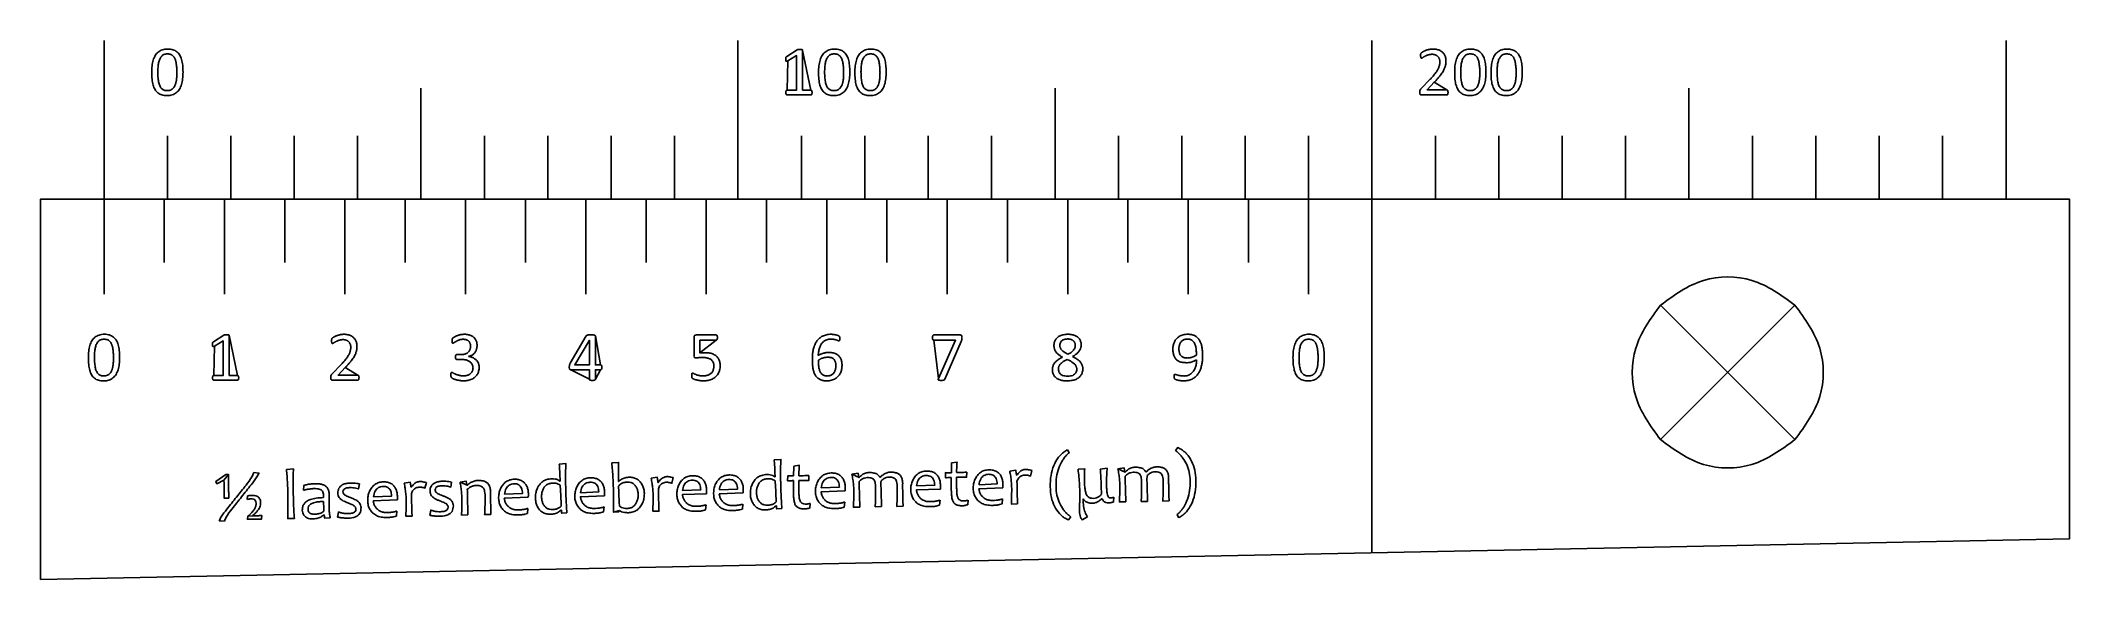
# Model space of a CAD drawing. Extents: x 4 to 55.2, y 4 to 17.6.
import ezdxf

# ---------------------------------------------------------------- set-up
doc = ezdxf.new("R2010")
doc.units = 0
doc.layers.get('0').update_dxf_attribs({"linetype": 'CONTINUOUS'})

msp = doc.modelspace()

# ---------------------------------------------------------------- linework, layer by layer
at = {"color": 7}
for points in [[(5.600765, 17.599441), (5.600765, 13.598941)], [(21.600225, 17.599441), (21.600225, 13.598941)], [(37.59912, 17.599441), (37.59912, 13.598941)], [(53.60112, 17.599441), (53.60112, 13.598941)], [(13.600072, 16.398867), (13.600072, 13.598941)], [(29.60066, 16.398867), (29.60066, 13.598941)], [(45.60012, 16.398867), (45.60012, 13.598941)], [(7.2004, 15.199423), (7.2004, 13.598941)], [(8.800036, 15.199423), (8.800036, 13.598941)], [(10.4008, 15.199423), (10.4008, 13.598941)], [(12.000436, 15.199423), (12.000436, 13.598941)], [(15.200836, 15.199423), (15.200836, 13.598941)], [(16.800189, 15.199423), (16.800189, 13.598941)], [(18.399825, 15.199423), (18.399825, 13.598941)], [(20.000589, 15.199423), (20.000589, 13.598941)], [(23.19986, 15.199423), (23.19986, 13.598941)], [(24.800625, 15.199423), (24.800625, 13.598941)], [(26.40026, 15.199423), (26.40026, 13.598941)], [(27.999896, 15.199423), (27.999896, 13.598941)], [(31.200296, 15.199423), (31.200296, 13.598941)], [(32.79852, 15.199423), (32.79852, 13.598941)], [(34.401543, 15.199423), (34.401543, 13.598941)], [(35.99892, 15.199423), (35.99892, 13.598941)], [(39.19932, 15.199423), (39.19932, 13.598941)], [(40.79952, 15.199423), (40.79952, 13.598941)], [(42.39972, 15.199423), (42.39972, 13.598941)], [(43.99992, 15.199423), (43.99992, 13.598941)], [(47.20032, 15.199423), (47.20032, 13.598941)], [(48.80052, 15.199423), (48.80052, 13.598941)], [(50.40072, 15.199423), (50.40072, 13.598941)], [(52.00092, 15.199423), (52.00092, 13.598941)], [(5.600765, 13.598941), (5.600765, 11.198923)], [(7.119967, 13.598941), (7.119967, 11.999305)], [(8.640016, 13.598941), (8.640016, 11.198923)], [(10.160347, 13.598941), (10.160347, 11.999305)], [(11.680678, 13.598941), (11.680678, 11.198923)], [(13.201009, 13.598941), (13.201009, 11.999305)], [(14.719929, 13.598941), (14.719929, 11.198923)], [(16.24026, 13.598941), (16.24026, 11.999305)], [(17.760592, 13.598941), (17.760592, 11.198923)], [(19.280923, 13.598941), (19.280923, 11.999305)], [(20.799843, 13.598941), (20.799843, 11.198923)], [(22.320174, 13.598941), (22.320174, 11.999305)], [(23.840505, 13.598941), (23.840505, 11.198923)], [(25.360836, 13.598941), (25.360836, 11.999305)], [(26.879756, 13.598941), (26.879756, 11.198923)], [(28.400087, 13.598941), (28.400087, 11.999305)], [(29.920418, 13.598941), (29.920418, 11.198923)], [(31.440467, 13.598941), (31.440467, 11.999305)], [(32.959387, 13.598941), (32.959387, 11.198923)], [(34.480565, 13.598941), (34.480565, 11.999305)], [(35.99892, 13.598941), (35.99892, 11.198923)]]:
    msp.add_lwpolyline(points, dxfattribs=at)
for points in [[(22.830714, 17.198121), (23.094027, 17.36689)], [(22.84172, 16.349479), (23.079634, 16.349479), (23.079634, 17.219287), (22.859218, 17.086925)], [(23.232034, 17.352496), (23.232034, 16.349479), (23.438056, 16.349479)], [(7.439725, 16.79031), (7.439725, 16.79031)], [(7.594947, 16.801316), (7.594947, 16.801316)], [(24.267225, 16.79031), (24.267225, 16.79031)], [(24.422447, 16.801316), (24.422447, 16.801316)], [(25.184447, 16.79031), (25.184447, 16.79031)], [(25.339669, 16.801316), (25.339669, 16.801316)], [(38.84372, 16.390119), (39.069498, 16.624927)], [(39.171098, 16.546752), (38.990476, 16.358227), (39.487187, 16.358227)], [(40.319743, 16.79031), (40.319743, 16.79031)], [(40.474965, 16.801316), (40.474965, 16.801316)], [(41.236965, 16.79031), (41.236965, 16.79031)], [(41.392187, 16.801316), (41.392187, 16.801316)], [(23.438056, 16.229252), (22.84172, 16.229252)], [(23.469947, 16.288801), (23.469947, 16.288801)], [(39.487187, 16.229252), (38.857832, 16.229252)], [(39.521054, 16.293034), (39.521054, 16.293034)], [(44.880454, 10.920934), (48.275587, 7.527776)], [(48.275587, 10.920934), (44.880454, 7.527776)], [(8.36118, 9.999479), (8.624776, 10.166836)], [(8.372187, 9.150554), (8.610383, 9.150554), (8.610383, 10.019234), (8.389967, 9.885743)], [(8.759114, 10.163732), (8.7625, 10.152725), (8.7625, 9.150554), (8.968523, 9.150554)], [(17.365763, 9.45479), (17.772727, 10.147081)], [(17.850903, 10.041247), (17.849774, 10.041247), (17.482603, 9.414996), (17.850903, 9.414996), (17.850903, 10.041247), (17.850903, 10.041247)], [(18.00302, 10.143694), (18.00302, 9.414996), (18.131996, 9.414996)], [(20.490245, 9.64783), (20.490245, 10.111803)], [(20.54302, 10.169094), (21.047916, 10.169094)], [(21.049045, 10.036732), (20.641234, 10.036732), (20.641234, 9.717256)], [(24.169012, 10.084145), (24.169012, 10.057899)], [(26.543629, 10.169094), (27.208263, 10.169094)], [(26.658212, 9.068992), (27.090294, 10.035885), (26.543629, 10.035885)], [(27.233663, 10.004841), (26.822465, 9.057985)], [(27.2537, 10.105312), (27.2537, 10.105312)], [(30.112047, 9.906627), (30.112047, 9.906627)], [(5.840089, 9.590256), (5.840089, 9.590256)], [(5.995312, 9.601263), (5.995312, 9.601263)], [(11.358663, 9.190065), (11.58698, 9.424874)], [(11.687169, 9.34557), (11.506547, 9.157045), (12.002412, 9.157045)], [(14.504029, 9.672947), (14.604218, 9.672947)], [(14.618612, 9.553003), (14.506287, 9.553003)], [(14.801492, 9.627792), (14.801492, 9.625534)], [(15.068474, 9.354319), (15.068474, 9.354319)], [(17.850903, 9.050083), (17.850903, 9.291665), (17.384672, 9.291665)], [(18.131996, 9.291665), (18.00302, 9.291665), (18.00302, 9.050083)], [(18.165016, 9.352343), (18.165016, 9.352343)], [(21.151492, 9.39637), (21.151492, 9.39637)], [(24.071927, 9.384234), (24.071927, 9.384234)], [(24.226303, 9.398627), (24.226303, 9.398627)], [(30.149583, 9.306059), (30.149583, 9.306059)], [(30.302829, 9.321299), (30.302829, 9.321299)], [(33.171054, 9.660812), (33.171054, 9.660812)], [(33.326276, 9.644443), (33.326276, 9.644443)], [(36.241632, 9.590256), (36.241632, 9.590256)], [(36.396854, 9.601263), (36.396854, 9.601263)], [(8.968523, 9.02807), (8.372187, 9.02807)], [(9.000696, 9.087619), (9.000696, 9.087619)], [(12.00354, 9.02807), (11.373056, 9.02807)], [(12.036843, 9.094392), (12.036843, 9.094392)], [(20.431825, 9.118663), (20.431825, 9.146039)], [(29.912516, 7.270954), (29.9588, 7.198141)], [(32.637654, 7.250916), (32.699743, 7.328245)], [(48.275587, 7.527776), (48.275587, 7.527776)], [(9.380003, 6.69635), (9.508978, 6.682239), (9.508978, 6.682239)], [(10.202398, 6.777065), (10.380763, 6.789201)], [(17.090314, 6.912532), (17.257954, 6.92241)], [(18.413089, 6.941319), (18.587503, 6.953454)], [(22.515189, 7.021752), (22.682829, 7.030501)], [(23.009078, 6.861732), (23.147085, 6.880641)], [(24.475505, 6.654581), (24.62988, 6.68111), (24.648507, 6.575276), (24.657256, 6.575276)], [(26.8346, 6.565399), (26.836858, 6.694374)], [(26.991234, 6.942447), (27.128958, 6.959945)], [(27.372516, 6.707639), (27.369412, 6.577534)], [(28.457378, 6.733885), (28.610625, 6.759285)], [(29.017589, 6.750536), (28.981183, 6.609425)], [(29.017589, 6.750536), (29.017589, 6.750536)], [(30.182603, 6.78017), (30.351372, 6.794563)], [(30.742814, 6.785814), (30.915816, 6.806699)], [(31.18816, 6.789201), (31.342536, 6.814319), (31.361163, 6.708485), (31.369912, 6.708485)], [(31.892587, 6.718645), (31.903876, 6.718645)], [(8.627034, 6.508107), (8.451492, 6.414127), (8.426374, 6.473676), (8.67106, 6.644703), (8.742745, 6.646961)], [(10.633352, 6.251003), (10.645487, 6.372359)], [(12.045592, 6.411023), (12.02132, 6.283176)], [(13.175609, 6.428521), (13.328856, 6.453921)], [(13.348612, 6.324945), (13.355103, 6.324945)], [(13.735538, 6.445172), (13.699132, 6.304061)], [(13.735538, 6.445172), (13.735538, 6.445172)], [(14.373925, 6.458436), (14.349654, 6.33059)], [(14.585592, 6.457307), (14.739967, 6.482707), (14.758594, 6.375745), (14.766214, 6.375745)], [(15.705732, 6.151943), (16.163214, 6.169441), (16.163214, 6.169441)], [(16.309687, 6.176214), (16.309687, 6.176214)], [(17.104707, 6.483836), (17.111198, 6.483836)], [(17.628229, 6.189479), (18.085712, 6.209234), (18.085712, 6.209234)], [(18.232467, 6.21375), (18.232467, 6.21375)], [(18.588349, 6.471701), (18.595123, 6.47283)], [(19.081392, 6.14517), (19.081392, 6.14517)], [(19.237743, 6.169441), (19.237743, 6.169441)], [(19.40764, 6.554392), (19.560887, 6.578663)], [(19.580643, 6.449405), (19.587134, 6.449405)], [(19.967569, 6.568503), (19.931163, 6.427392)], [(19.967569, 6.568503), (19.967569, 6.568503)], [(20.805487, 6.164079), (20.198992, 6.140936)], [(20.202378, 6.241125), (20.65986, 6.260034), (20.65986, 6.260034)], [(20.806616, 6.265396), (20.806616, 6.265396)], [(21.733716, 6.181576), (21.127503, 6.158434)], [(21.130607, 6.260034), (21.588089, 6.27979), (21.588089, 6.27979)], [(21.734845, 6.284305), (21.734845, 6.284305)], [(22.529583, 6.591645), (22.536356, 6.591645)], [(22.852727, 6.484683), (22.854985, 6.612812)], [(23.390643, 6.626923), (23.387256, 6.495972)], [(24.304478, 6.233505), (23.698265, 6.210363)], [(23.701652, 6.310552), (24.159134, 6.33059), (24.159134, 6.33059)], [(24.305607, 6.334823), (24.305607, 6.334823)], [(25.18106, 6.584025), (25.189809, 6.584025)], [(25.617658, 6.353732), (25.617658, 6.353732)], [(26.71014, 6.282047), (26.103645, 6.258905)], [(26.107032, 6.359094), (26.564514, 6.378003), (26.564514, 6.378003)], [(26.711269, 6.383365), (26.711269, 6.383365)], [(28.286634, 6.311681), (27.680138, 6.288539)], [(27.683525, 6.390139), (28.141007, 6.409894), (28.141007, 6.409894)], [(28.287763, 6.414127), (28.287763, 6.414127)], [(28.63038, 6.63031), (28.637154, 6.63031)], [(32.330032, 6.48807), (32.330032, 6.48807)], [(33.156943, 6.493714), (33.156943, 6.493714)], [(8.75488, 6.052601), (8.634654, 6.050343)], [(8.75488, 6.052601), (8.75488, 6.052601)], [(9.216596, 6.019581), (9.224498, 6.106787)], [(11.151512, 5.724094), (11.151512, 5.724094)], [(11.493283, 5.570847), (11.517554, 5.700952)], [(12.088489, 5.81243), (12.088489, 5.81243)], [(13.003454, 6.006316), (12.39724, 5.983174)], [(12.400627, 6.084774), (12.858109, 6.10453), (12.858109, 6.10453)], [(12.994705, 5.725223), (12.982569, 5.601892)], [(13.004583, 6.108763), (13.004583, 6.108763)], [(13.821616, 5.618261), (13.845887, 5.748365)], [(14.416823, 5.859843), (14.416823, 5.859843)], [(15.367065, 5.638016), (15.206198, 5.636041)], [(15.367065, 5.638016), (15.367065, 5.638016)], [(16.308558, 6.072639), (15.702345, 6.049496)], [(16.299809, 5.791263), (16.287674, 5.666803)], [(17.144218, 5.751752), (17.13434, 5.751752)], [(17.138856, 5.848836), (17.138856, 5.848836)], [(17.2842, 5.67781), (17.152967, 5.671319)], [(17.2842, 5.67781), (17.2842, 5.67781)], [(18.231338, 6.111021), (17.624843, 6.087879)], [(18.222589, 5.829927), (18.210454, 5.706596)], [(18.613749, 5.737359), (18.607258, 5.737359), (18.585245, 5.704339), (18.456269, 5.699823)], [(19.607172, 5.722965), (19.451667, 5.719861)], [(20.796738, 5.882985), (20.784603, 5.757114)], [(21.724967, 5.900483), (21.712832, 5.777152)], [(22.569376, 5.859843), (22.559498, 5.859843)], [(22.563732, 5.956645), (22.563732, 5.956645)], [(22.709358, 5.78703), (22.578125, 5.778281)], [(22.709358, 5.78703), (22.709358, 5.78703)], [(23.424792, 5.920239), (23.416043, 5.805656)], [(23.424792, 5.920239), (23.424792, 5.920239)], [(24.295729, 5.952412), (24.283594, 5.826541)], [(24.675036, 5.824565), (24.515016, 5.822307)], [(25.225087, 5.836701), (25.06422, 5.833314)], [(25.767518, 5.847707), (25.60778, 5.843192)], [(26.701392, 6.000954), (26.689256, 5.875083)], [(27.406947, 6.000954), (27.397916, 5.88609)], [(27.406947, 6.000954), (27.406947, 6.000954)], [(28.277603, 6.030587), (28.265467, 5.907256)], [(28.656909, 5.904999), (28.501405, 5.900483)], [(30.316094, 6.026072), (30.307345, 6.026072)], [(30.790227, 6.036232), (30.77922, 6.036232)], [(31.087689, 6.074614), (31.07894, 5.956645)], [(31.087689, 6.074614), (31.087689, 6.074614)], [(31.387692, 5.958903), (31.227954, 5.955516)], [(31.937743, 5.96991), (31.776876, 5.966805)], [(32.479609, 5.980916), (32.321565, 5.977812)], [(8.63804, 5.466143), (8.509065, 5.482794)], [(9.586025, 5.614027), (9.576147, 5.523434), (9.219983, 5.516943), (9.227603, 5.596247)], [(9.3467, 5.61177), (9.3467, 5.602739)], [(9.586025, 5.614027), (9.586025, 5.614027)], [(10.406163, 5.540085), (10.236547, 5.53557)], [(10.406163, 5.540085), (10.406163, 5.540085)], [(11.16026, 5.630396), (11.151512, 5.630396)], [(11.31012, 5.556454), (11.172396, 5.548834)], [(11.31012, 5.556454), (11.31012, 5.556454)], [(13.37514, 5.599634), (13.219636, 5.595119)], [(14.786252, 5.626163), (14.625103, 5.623905)], [(30.000852, 5.577621), (29.937916, 5.501421)], [(30.000852, 5.577621), (30.000852, 5.577621)], [(30.423056, 5.576492), (30.284203, 5.507065)], [(32.725143, 5.557583), (32.679987, 5.631525)]]:
    msp.add_lwpolyline(points, close=True, dxfattribs=at)
at = {"color": 1}
for points in [[(55.20132, 5.024183), (4, 3.999999), (4, 13.598941), (55.20132, 13.598941), (55.20132, 5.024183), (55.20132, 5.024183)], [(37.59912, 13.598941), (37.59912, 4.672534)]]:
    msp.add_lwpolyline(points, close=True, dxfattribs=at)
at = {"color": 7}
for points, knots in [([(7.594947, 16.801316), (7.594503, 16.772973), (7.593637, 16.717719), (7.586097, 16.637577), (7.5759, 16.562368), (7.55744, 16.493559), (7.534427, 16.431023), (7.506713, 16.374142), (7.470117, 16.32594), (7.428292, 16.284626), (7.37847, 16.252601), (7.322268, 16.2277), (7.257419, 16.214015), (7.189035, 16.210212), (7.121623, 16.213737), (7.060066, 16.225796), (7.005838, 16.246842), (6.959786, 16.278048), (6.919651, 16.316263), (6.886511, 16.362739), (6.858546, 16.416399), (6.837642, 16.478624), (6.823498, 16.54844), (6.812325, 16.624873), (6.806121, 16.708139), (6.80527, 16.793906), (6.806182, 16.878645), (6.812853, 16.958618), (6.825858, 17.033491), (6.841354, 17.103333), (6.864278, 17.166328), (6.893115, 17.222042), (6.927999, 17.270768), (6.970142, 17.311505), (7.019422, 17.344566), (7.076123, 17.369657), (7.141398, 17.383018), (7.210034, 17.386807), (7.277549, 17.383098), (7.338795, 17.3706), (7.393332, 17.350654), (7.439702, 17.319742), (7.479277, 17.280896), (7.513043, 17.234757), (7.539254, 17.18053), (7.560939, 17.119638), (7.576746, 17.050451), (7.587173, 16.973613), (7.593841, 16.889643), (7.59457, 16.831465), (7.594947, 16.801316)], [0, 0, 0, 0, 0.085006, 0.165711, 0.241371, 0.31239, 0.378897, 0.441173, 0.501353, 0.55959, 0.616613, 0.678065, 0.743008, 0.81419, 0.88308, 0.945017, 1.00165, 1.056286, 1.11083, 1.167067, 1.226712, 1.291769, 1.363237, 1.440173, 1.523399, 1.613483, 1.697424, 1.777572, 1.853885, 1.92529, 1.991901, 2.054364, 2.112978, 2.170881, 2.229196, 2.290197, 2.355642, 2.427862, 2.496001, 2.55789, 2.614829, 2.669037, 2.72367, 2.780492, 2.83963, 2.9037, 2.974075, 3.052091, 3.136168, 3.226599, 3.226599, 3.226599, 3.226599]), ([(7.439725, 16.79031), (7.439588, 16.808782), (7.439326, 16.844361), (7.437117, 16.895479), (7.433296, 16.942673), (7.42827, 16.986305), (7.421948, 17.026674), (7.416647, 17.063918), (7.406489, 17.096822), (7.396367, 17.126638), (7.385515, 17.153761), (7.371027, 17.176926), (7.355474, 17.197481), (7.340738, 17.217772), (7.320141, 17.230743), (7.30009, 17.242664), (7.27872, 17.25369), (7.254222, 17.257076), (7.228997, 17.260766), (7.195719, 17.265122), (7.156737, 17.259325), (7.114775, 17.249084), (7.078682, 17.229212), (7.04995, 17.200888), (7.024801, 17.167883), (7.004889, 17.129258), (6.98939, 17.085524), (6.977338, 17.036826), (6.969106, 16.983513), (6.964043, 16.926889), (6.960629, 16.868059), (6.95954, 16.800949), (6.960818, 16.728944), (6.965042, 16.655666), (6.97214, 16.591011), (6.982319, 16.534589), (6.995609, 16.48555), (7.01384, 16.444583), (7.033487, 16.409462), (7.057786, 16.381122), (7.087171, 16.360908), (7.119515, 16.345516), (7.156856, 16.337755), (7.193551, 16.337307), (7.227682, 16.337227), (7.257147, 16.341772), (7.283811, 16.350533), (7.307781, 16.362712), (7.329064, 16.378229), (7.348804, 16.396259), (7.364266, 16.418694), (7.378994, 16.442235), (7.393401, 16.467542), (7.403192, 16.49661), (7.412941, 16.527396), (7.421327, 16.560083), (7.427136, 16.594681), (7.431662, 16.630763), (7.435672, 16.668815), (7.437357, 16.708586), (7.439315, 16.749307), (7.439588, 16.776652), (7.439725, 16.79031)], [0, 0, 0, 0, 0.055415, 0.106735, 0.153453, 0.197442, 0.238437, 0.276095, 0.310066, 0.341489, 0.370646, 0.397437, 0.423061, 0.448254, 0.471715, 0.495117, 0.518647, 0.542996, 0.568579, 0.595418, 0.643178, 0.685572, 0.724608, 0.764967, 0.805745, 0.848686, 0.894714, 0.944679, 0.99897, 1.056373, 1.115179, 1.175721, 1.257684, 1.331175, 1.395855, 1.452672, 1.503081, 1.547809, 1.586858, 1.623521, 1.658601, 1.693098, 1.73037, 1.771897, 1.803044, 1.83266, 1.860879, 1.886913, 1.912961, 1.939733, 1.966642, 1.994298, 2.023186, 2.053662, 2.086013, 2.120138, 2.154767, 2.191182, 2.229236, 2.269506, 2.310567, 2.351536, 2.351536, 2.351536, 2.351536]), ([(22.859218, 17.086925), (22.855597, 17.084801), (22.849198, 17.081046), (22.83987, 17.07763), (22.832001, 17.075736), (22.825269, 17.075275), (22.819349, 17.07621), (22.814749, 17.07936), (22.810783, 17.084165), (22.808677, 17.091606), (22.80793, 17.099888), (22.805212, 17.108922), (22.804574, 17.119702), (22.805803, 17.130865), (22.804394, 17.141333), (22.8045, 17.150309), (22.806578, 17.157708), (22.806887, 17.164409), (22.808473, 17.169904), (22.81088, 17.17486), (22.811832, 17.179826), (22.814286, 17.183952), (22.817634, 17.187291), (22.821257, 17.190958), (22.825518, 17.194874), (22.828942, 17.197014), (22.830714, 17.198121)], [0, 0, 0, 0, 0.012567, 0.022212, 0.029684, 0.036771, 0.042394, 0.047238, 0.053161, 0.060727, 0.06996, 0.078125, 0.088871, 0.102101, 0.111639, 0.120466, 0.128806, 0.13453, 0.140497, 0.145812, 0.151, 0.155505, 0.159951, 0.165155, 0.17099, 0.177244, 0.177244, 0.177244, 0.177244]), ([(23.094027, 17.36689), (23.094598, 17.367587), (23.095898, 17.369178), (23.099247, 17.370381), (23.102856, 17.371351), (23.10685, 17.372424), (23.111293, 17.372911), (23.11587, 17.374855), (23.121321, 17.374686), (23.127203, 17.375677), (23.133979, 17.377325), (23.141951, 17.375614), (23.15121, 17.375879), (23.162024, 17.377307), (23.173486, 17.375596), (23.184843, 17.374627), (23.194998, 17.37501), (23.20362, 17.372953), (23.210959, 17.372229), (23.217489, 17.371986), (23.2223, 17.369033), (23.225941, 17.365924), (23.228527, 17.362917), (23.229916, 17.359697), (23.231021, 17.356389), (23.231675, 17.353878), (23.232034, 17.352496)], [0, 0, 0, 0, 0.002661, 0.006066, 0.010328, 0.013986, 0.018429, 0.023687, 0.028621, 0.034545, 0.041621, 0.049206, 0.058571, 0.069343, 0.081756, 0.093086, 0.103576, 0.112039, 0.119483, 0.125814, 0.131213, 0.135964, 0.140241, 0.142926, 0.146426, 0.150706, 0.150706, 0.150706, 0.150706]), ([(24.422447, 16.801316), (24.422003, 16.772973), (24.421137, 16.717719), (24.413597, 16.637577), (24.4034, 16.562368), (24.38494, 16.493559), (24.361927, 16.431023), (24.334213, 16.374142), (24.297617, 16.32594), (24.255792, 16.284626), (24.20597, 16.252601), (24.149768, 16.2277), (24.084919, 16.214015), (24.016535, 16.210212), (23.949123, 16.213737), (23.887566, 16.225796), (23.833338, 16.246842), (23.787286, 16.278048), (23.747151, 16.316263), (23.714011, 16.362739), (23.686046, 16.416399), (23.665142, 16.478624), (23.650998, 16.54844), (23.639825, 16.624873), (23.633621, 16.708139), (23.63277, 16.793906), (23.633682, 16.878645), (23.640353, 16.958618), (23.653358, 17.033491), (23.668854, 17.103333), (23.691778, 17.166328), (23.720615, 17.222042), (23.755499, 17.270768), (23.797642, 17.311505), (23.846922, 17.344566), (23.903623, 17.369657), (23.968898, 17.383018), (24.037534, 17.386807), (24.105049, 17.383098), (24.166295, 17.3706), (24.220832, 17.350654), (24.267202, 17.319742), (24.306777, 17.280896), (24.340543, 17.234757), (24.366754, 17.18053), (24.388439, 17.119638), (24.404246, 17.050451), (24.414673, 16.973613), (24.421341, 16.889643), (24.42207, 16.831465), (24.422447, 16.801316)], [0, 0, 0, 0, 0.085006, 0.165711, 0.241371, 0.31239, 0.378897, 0.441173, 0.501353, 0.55959, 0.616613, 0.678065, 0.743008, 0.81419, 0.88308, 0.945017, 1.00165, 1.056286, 1.11083, 1.167067, 1.226712, 1.291769, 1.363237, 1.440173, 1.523399, 1.613483, 1.697424, 1.777572, 1.853885, 1.92529, 1.991901, 2.054364, 2.112978, 2.170881, 2.229196, 2.290197, 2.355642, 2.427862, 2.496001, 2.55789, 2.614829, 2.669037, 2.72367, 2.780492, 2.83963, 2.9037, 2.974075, 3.052091, 3.136168, 3.226599, 3.226599, 3.226599, 3.226599]), ([(24.267225, 16.79031), (24.267088, 16.808782), (24.266826, 16.844361), (24.264617, 16.895479), (24.260796, 16.942673), (24.25577, 16.986305), (24.249448, 17.026674), (24.244147, 17.063918), (24.233989, 17.096822), (24.223867, 17.126638), (24.213015, 17.153761), (24.198527, 17.176926), (24.182974, 17.197481), (24.168238, 17.217772), (24.147641, 17.230743), (24.12759, 17.242664), (24.10622, 17.25369), (24.081722, 17.257076), (24.056497, 17.260766), (24.023219, 17.265122), (23.984237, 17.259325), (23.942275, 17.249084), (23.906182, 17.229212), (23.87745, 17.200888), (23.852301, 17.167883), (23.832389, 17.129258), (23.81689, 17.085524), (23.804838, 17.036826), (23.796606, 16.983513), (23.791543, 16.926889), (23.788129, 16.868059), (23.78704, 16.800949), (23.788318, 16.728944), (23.792542, 16.655666), (23.79964, 16.591011), (23.809819, 16.534589), (23.823109, 16.48555), (23.84134, 16.444583), (23.860987, 16.409462), (23.885286, 16.381122), (23.914671, 16.360908), (23.947015, 16.345516), (23.984356, 16.337755), (24.021051, 16.337307), (24.055182, 16.337227), (24.084647, 16.341772), (24.111311, 16.350533), (24.135281, 16.362712), (24.156564, 16.378229), (24.176304, 16.396259), (24.191766, 16.418694), (24.206494, 16.442235), (24.220901, 16.467542), (24.230692, 16.49661), (24.240441, 16.527396), (24.248827, 16.560083), (24.254636, 16.594681), (24.259162, 16.630763), (24.263172, 16.668815), (24.264857, 16.708586), (24.266815, 16.749307), (24.267088, 16.776652), (24.267225, 16.79031)], [0, 0, 0, 0, 0.055415, 0.106735, 0.153453, 0.197442, 0.238437, 0.276095, 0.310066, 0.341489, 0.370646, 0.397437, 0.423061, 0.448254, 0.471715, 0.495117, 0.518647, 0.542996, 0.568579, 0.595418, 0.643178, 0.685572, 0.724608, 0.764967, 0.805745, 0.848686, 0.894714, 0.944679, 0.99897, 1.056373, 1.115179, 1.175721, 1.257684, 1.331175, 1.395855, 1.452672, 1.503081, 1.547809, 1.586858, 1.623521, 1.658601, 1.693098, 1.73037, 1.771897, 1.803044, 1.83266, 1.860879, 1.886913, 1.912961, 1.939733, 1.966642, 1.994298, 2.023186, 2.053662, 2.086013, 2.120138, 2.154767, 2.191182, 2.229236, 2.269506, 2.310567, 2.351536, 2.351536, 2.351536, 2.351536]), ([(25.339669, 16.801316), (25.339225, 16.772973), (25.338359, 16.717719), (25.330819, 16.637577), (25.320622, 16.562368), (25.302162, 16.493559), (25.279149, 16.431023), (25.251435, 16.374142), (25.21484, 16.32594), (25.173015, 16.284626), (25.123192, 16.252601), (25.06699, 16.2277), (25.002141, 16.214015), (24.933757, 16.210212), (24.866345, 16.213737), (24.804788, 16.225796), (24.75056, 16.246842), (24.704509, 16.278048), (24.664374, 16.316263), (24.631233, 16.362739), (24.603268, 16.416399), (24.582364, 16.478624), (24.56822, 16.54844), (24.557047, 16.624873), (24.550844, 16.708139), (24.549992, 16.793906), (24.550905, 16.878645), (24.557576, 16.958618), (24.57058, 17.033491), (24.586076, 17.103333), (24.609, 17.166328), (24.637838, 17.222042), (24.672721, 17.270768), (24.714864, 17.311505), (24.764144, 17.344566), (24.820845, 17.369657), (24.88612, 17.383018), (24.954756, 17.386807), (25.022271, 17.383098), (25.083517, 17.3706), (25.138054, 17.350654), (25.184424, 17.319742), (25.224, 17.280896), (25.257765, 17.234757), (25.283976, 17.18053), (25.305661, 17.119638), (25.321469, 17.050451), (25.331895, 16.973613), (25.338564, 16.889643), (25.339292, 16.831465), (25.339669, 16.801316)], [0, 0, 0, 0, 0.085006, 0.165711, 0.241371, 0.31239, 0.378897, 0.441173, 0.501353, 0.55959, 0.616613, 0.678065, 0.743008, 0.81419, 0.88308, 0.945017, 1.00165, 1.056286, 1.11083, 1.167067, 1.226712, 1.291769, 1.363237, 1.440173, 1.523399, 1.613483, 1.697424, 1.777572, 1.853885, 1.92529, 1.991901, 2.054364, 2.112978, 2.170881, 2.229196, 2.290197, 2.355642, 2.427862, 2.496001, 2.55789, 2.614829, 2.669037, 2.72367, 2.780492, 2.83963, 2.9037, 2.974075, 3.052091, 3.136168, 3.226599, 3.226599, 3.226599, 3.226599]), ([(25.184447, 16.79031), (25.184311, 16.808782), (25.184048, 16.844361), (25.181839, 16.895479), (25.178018, 16.942673), (25.172992, 16.986305), (25.16667, 17.026674), (25.161369, 17.063918), (25.151211, 17.096822), (25.141089, 17.126638), (25.130237, 17.153761), (25.115749, 17.176926), (25.100196, 17.197481), (25.08546, 17.217772), (25.064863, 17.230743), (25.044812, 17.242664), (25.023442, 17.25369), (24.998945, 17.257076), (24.973719, 17.260766), (24.940441, 17.265122), (24.901459, 17.259325), (24.859497, 17.249084), (24.823405, 17.229212), (24.794672, 17.200888), (24.769524, 17.167883), (24.749611, 17.129258), (24.734112, 17.085524), (24.72206, 17.036826), (24.713829, 16.983513), (24.708765, 16.926889), (24.705351, 16.868059), (24.704262, 16.800949), (24.70554, 16.728944), (24.709765, 16.655666), (24.716862, 16.591011), (24.727042, 16.534589), (24.740332, 16.48555), (24.758562, 16.444583), (24.778209, 16.409462), (24.802508, 16.381122), (24.831893, 16.360908), (24.864237, 16.345516), (24.901578, 16.337755), (24.938273, 16.337307), (24.972404, 16.337227), (25.001869, 16.341772), (25.028533, 16.350533), (25.052503, 16.362712), (25.073786, 16.378229), (25.093526, 16.396259), (25.108988, 16.418694), (25.123716, 16.442235), (25.138124, 16.467542), (25.147914, 16.49661), (25.157663, 16.527396), (25.166049, 16.560083), (25.171858, 16.594681), (25.176384, 16.630763), (25.180394, 16.668815), (25.182079, 16.708586), (25.184037, 16.749307), (25.184311, 16.776652), (25.184447, 16.79031)], [0, 0, 0, 0, 0.055415, 0.106735, 0.153453, 0.197442, 0.238437, 0.276095, 0.310066, 0.341489, 0.370646, 0.397437, 0.423061, 0.448254, 0.471715, 0.495117, 0.518647, 0.542996, 0.568579, 0.595418, 0.643178, 0.685572, 0.724608, 0.764967, 0.805745, 0.848686, 0.894714, 0.944679, 0.99897, 1.056373, 1.115179, 1.175721, 1.257684, 1.331175, 1.395855, 1.452672, 1.503081, 1.547809, 1.586858, 1.623521, 1.658601, 1.693098, 1.73037, 1.771897, 1.803044, 1.83266, 1.860879, 1.886913, 1.912961, 1.939733, 1.966642, 1.994298, 2.023186, 2.053662, 2.086013, 2.120138, 2.154767, 2.191182, 2.229236, 2.269506, 2.310567, 2.351536, 2.351536, 2.351536, 2.351536]), ([(39.069498, 16.624927), (39.086264, 16.642214), (39.118017, 16.674954), (39.160869, 16.723598), (39.194959, 16.769595), (39.225374, 16.810686), (39.250147, 16.849603), (39.269264, 16.886645), (39.285036, 16.92063), (39.296696, 16.952671), (39.30376, 16.983147), (39.308764, 17.011975), (39.311477, 17.039235), (39.312671, 17.065249), (39.311126, 17.090148), (39.306044, 17.113785), (39.302662, 17.138113), (39.289597, 17.158402), (39.27771, 17.177951), (39.264724, 17.197495), (39.245499, 17.212408), (39.224996, 17.226466), (39.201514, 17.2377), (39.175866, 17.245772), (39.148432, 17.251228), (39.117358, 17.254611), (39.084353, 17.25127), (39.050326, 17.245964), (39.019754, 17.237427), (38.991748, 17.227815), (38.966431, 17.21727), (38.942747, 17.206569), (38.921684, 17.194694), (38.902789, 17.183912), (38.886408, 17.173731), (38.874341, 17.163825), (38.862861, 17.156258), (38.854192, 17.158873), (38.849317, 17.15602), (38.846059, 17.158035), (38.843836, 17.161643), (38.838391, 17.162388), (38.835095, 17.167456), (38.832179, 17.172251), (38.83177, 17.178527), (38.829808, 17.185306), (38.830264, 17.193664), (38.826916, 17.202452), (38.826913, 17.212913), (38.826772, 17.223191), (38.826775, 17.232678), (38.826845, 17.240392), (38.826601, 17.247469), (38.827371, 17.253896), (38.829572, 17.25976), (38.832685, 17.264251), (38.83246, 17.269099), (38.834205, 17.273837), (38.837763, 17.27771), (38.840132, 17.283322), (38.845231, 17.288006), (38.852654, 17.292813), (38.860259, 17.300999), (38.87231, 17.308134), (38.88708, 17.318521), (38.906799, 17.327625), (38.928964, 17.339186), (38.953764, 17.34953), (38.980364, 17.35972), (39.00889, 17.367254), (39.038917, 17.37483), (39.070817, 17.381564), (39.104859, 17.384842), (39.145395, 17.386037), (39.190816, 17.383993), (39.239161, 17.376433), (39.282978, 17.363758), (39.322337, 17.34656), (39.356504, 17.325414), (39.386832, 17.300188), (39.411197, 17.270617), (39.432333, 17.238966), (39.448673, 17.2049), (39.460011, 17.168253), (39.466219, 17.129673), (39.467876, 17.091345), (39.466823, 17.053973), (39.463833, 17.017936), (39.459777, 16.980649), (39.44885, 16.942843), (39.43478, 16.903402), (39.416073, 16.862161), (39.393083, 16.817773), (39.362501, 16.771163), (39.324278, 16.721798), (39.282032, 16.666003), (39.229931, 16.606956), (39.191389, 16.567516), (39.171098, 16.546752)], [0, 0, 0, 0, 0.072247, 0.136829, 0.194274, 0.243928, 0.290189, 0.332474, 0.368887, 0.40255, 0.434534, 0.462599, 0.490286, 0.516654, 0.540691, 0.564784, 0.589371, 0.613243, 0.635968, 0.65846, 0.682913, 0.708239, 0.733073, 0.760638, 0.788687, 0.816927, 0.854023, 0.887726, 0.920204, 0.949065, 0.97652, 1.002451, 1.026986, 1.048964, 1.067874, 1.084362, 1.096824, 1.106237, 1.109193, 1.112334, 1.11637, 1.121634, 1.12705, 1.133641, 1.138298, 1.145596, 1.15474, 1.162899, 1.173345, 1.185774, 1.193844, 1.201788, 1.208916, 1.215088, 1.221019, 1.227711, 1.230655, 1.235273, 1.242425, 1.246212, 1.25334, 1.262639, 1.27282, 1.286504, 1.3044, 1.326951, 1.351437, 1.379419, 1.407493, 1.436815, 1.467827, 1.50044, 1.534491, 1.570256, 1.62206, 1.670651, 1.716708, 1.75852, 1.799105, 1.836887, 1.876295, 1.913595, 1.950866, 1.989203, 2.028277, 2.067754, 2.104131, 2.140355, 2.176277, 2.216373, 2.258013, 2.301875, 2.35211, 2.40784, 2.468809, 2.539393, 2.617733, 2.704826, 2.704826, 2.704826, 2.704826]), ([(40.474965, 16.801316), (40.474641, 16.772977), (40.474009, 16.717749), (40.467479, 16.637553), (40.457263, 16.562223), (40.437519, 16.493683), (40.414683, 16.430949), (40.386525, 16.374615), (40.351562, 16.325646), (40.309808, 16.284527), (40.25987, 16.252584), (40.203429, 16.227723), (40.138225, 16.213985), (40.069969, 16.210202), (40.002774, 16.213813), (39.941686, 16.225798), (39.887577, 16.246772), (39.841767, 16.278182), (39.801624, 16.316434), (39.767567, 16.362474), (39.739683, 16.416431), (39.719136, 16.478766), (39.702793, 16.548186), (39.693864, 16.624992), (39.686617, 16.708114), (39.688023, 16.793905), (39.686734, 16.878669), (39.694371, 16.958539), (39.706074, 17.033619), (39.722546, 17.103235), (39.745092, 17.166167), (39.773001, 17.222329), (39.808465, 17.270834), (39.851315, 17.311835), (39.901523, 17.343841), (39.957656, 17.369913), (40.0231, 17.38309), (40.091711, 17.386791), (40.159189, 17.383126), (40.219956, 17.370363), (40.274616, 17.350881), (40.321011, 17.319579), (40.360831, 17.2809), (40.395139, 17.234958), (40.420811, 17.180477), (40.442526, 17.119749), (40.456185, 17.05022), (40.467903, 16.973693), (40.473944, 16.889621), (40.474616, 16.831458), (40.474965, 16.801316)], [0, 0, 0, 0, 0.084993, 0.165637, 0.241309, 0.312552, 0.379117, 0.44144, 0.500848, 0.558867, 0.616056, 0.677777, 0.742883, 0.814733, 0.882381, 0.944267, 1.000793, 1.055133, 1.109783, 1.166478, 1.226114, 1.291185, 1.362895, 1.439701, 1.522921, 1.612994, 1.696922, 1.777076, 1.8533, 1.924802, 1.991321, 2.053457, 2.112275, 2.170699, 2.230242, 2.29021, 2.355288, 2.42901, 2.496043, 2.557339, 2.614824, 2.668892, 2.723766, 2.780823, 2.839817, 2.903757, 2.973854, 3.051924, 3.135987, 3.226414, 3.226414, 3.226414, 3.226414]), ([(40.319743, 16.79031), (40.319735, 16.808778), (40.319719, 16.844343), (40.318712, 16.895502), (40.31454, 16.942709), (40.308682, 16.986241), (40.302749, 17.026626), (40.298491, 17.063964), (40.288366, 17.096914), (40.277648, 17.126488), (40.267386, 17.153943), (40.252328, 17.17675), (40.237153, 17.197526), (40.222384, 17.218053), (40.201142, 17.230591), (40.180755, 17.242716), (40.159211, 17.253547), (40.13476, 17.257143), (40.109422, 17.260787), (40.076045, 17.26509), (40.037169, 17.259403), (39.995642, 17.248971), (39.959804, 17.229277), (39.931467, 17.200722), (39.906092, 17.168026), (39.886672, 17.129141), (39.871136, 17.085477), (39.858216, 17.036938), (39.850634, 16.983473), (39.845693, 16.92686), (39.841087, 16.868087), (39.839354, 16.800951), (39.841076, 16.728927), (39.845881, 16.655675), (39.853033, 16.591023), (39.863107, 16.534542), (39.876792, 16.48558), (39.89502, 16.444632), (39.9145, 16.409285), (39.939349, 16.381083), (39.969005, 16.361134), (40.001069, 16.345494), (40.037786, 16.337804), (40.074266, 16.337304), (40.108231, 16.337186), (40.137822, 16.341718), (40.164308, 16.350764), (40.188558, 16.362525), (40.209961, 16.378407), (40.230224, 16.396103), (40.245889, 16.418685), (40.260554, 16.442373), (40.276154, 16.467099), (40.283605, 16.496972), (40.293998, 16.527442), (40.303716, 16.559899), (40.308362, 16.594773), (40.313631, 16.630723), (40.3173, 16.668823), (40.319121, 16.708571), (40.319742, 16.749322), (40.319742, 16.776655), (40.319743, 16.79031)], [0, 0, 0, 0, 0.05541, 0.106701, 0.153437, 0.197492, 0.23844, 0.275973, 0.309927, 0.341454, 0.370514, 0.397469, 0.422946, 0.448098, 0.472168, 0.495832, 0.519695, 0.543685, 0.56934, 0.596751, 0.644158, 0.685968, 0.724858, 0.764974, 0.805816, 0.848601, 0.894654, 0.944746, 0.99899, 1.056393, 1.115254, 1.175809, 1.257777, 1.331298, 1.395988, 1.452808, 1.50329, 1.548022, 1.587023, 1.623998, 1.659462, 1.693608, 1.730442, 1.770831, 1.802928, 1.832245, 1.860117, 1.886636, 1.912718, 1.939887, 1.966889, 1.994629, 2.023773, 2.053794, 2.086217, 2.120565, 2.155119, 2.191565, 2.229612, 2.269872, 2.310905, 2.35187, 2.35187, 2.35187, 2.35187]), ([(41.392187, 16.801316), (41.391863, 16.772977), (41.391232, 16.717749), (41.384701, 16.637553), (41.374486, 16.562223), (41.354741, 16.493683), (41.331905, 16.430949), (41.303747, 16.374615), (41.268784, 16.325646), (41.22703, 16.284527), (41.177092, 16.252584), (41.120651, 16.227723), (41.055447, 16.213985), (40.987191, 16.210202), (40.919997, 16.213813), (40.858909, 16.225798), (40.804799, 16.246772), (40.758989, 16.278182), (40.718847, 16.316434), (40.684789, 16.362474), (40.656905, 16.416431), (40.636358, 16.478766), (40.620015, 16.548186), (40.611087, 16.624992), (40.603839, 16.708114), (40.605245, 16.793905), (40.603956, 16.878669), (40.611593, 16.958539), (40.623296, 17.033619), (40.639769, 17.103234), (40.662312, 17.16617), (40.690222, 17.222299), (40.725527, 17.270697), (40.767552, 17.31131), (40.816741, 17.345101), (40.874229, 17.369366), (40.939344, 17.382952), (41.007827, 17.386796), (41.07515, 17.383175), (41.136882, 17.370462), (41.191813, 17.350899), (41.238233, 17.319579), (41.278053, 17.2809), (41.312361, 17.234958), (41.338033, 17.180477), (41.359749, 17.119749), (41.373407, 17.05022), (41.385125, 16.973693), (41.391166, 16.889621), (41.391839, 16.831458), (41.392187, 16.801316)], [0, 0, 0, 0, 0.084993, 0.165637, 0.241309, 0.312552, 0.379117, 0.44144, 0.500848, 0.558867, 0.616056, 0.677777, 0.742883, 0.814733, 0.882381, 0.944267, 1.000793, 1.055133, 1.109783, 1.166478, 1.226114, 1.291185, 1.362895, 1.439701, 1.522921, 1.612994, 1.696922, 1.777076, 1.8533, 1.924802, 1.991321, 2.053457, 2.112214, 2.170109, 2.228, 2.290267, 2.355957, 2.42655, 2.495565, 2.557577, 2.61516, 2.669229, 2.724102, 2.781159, 2.840153, 2.904094, 2.97419, 3.052261, 3.136323, 3.22675, 3.22675, 3.22675, 3.22675]), ([(41.236965, 16.79031), (41.236957, 16.808778), (41.236941, 16.844343), (41.235934, 16.895502), (41.231763, 16.942709), (41.225904, 16.986241), (41.219972, 17.026626), (41.215713, 17.063964), (41.205588, 17.096914), (41.19487, 17.126488), (41.184608, 17.153943), (41.16955, 17.17675), (41.154375, 17.197526), (41.139606, 17.218053), (41.118364, 17.230591), (41.097978, 17.242716), (41.076433, 17.253547), (41.051982, 17.257143), (41.026644, 17.260787), (40.993267, 17.26509), (40.954391, 17.259403), (40.912865, 17.248971), (40.877027, 17.229277), (40.848689, 17.200722), (40.823314, 17.168026), (40.803894, 17.129141), (40.788358, 17.085477), (40.775438, 17.036938), (40.767856, 16.983473), (40.762915, 16.92686), (40.758309, 16.868087), (40.756576, 16.800951), (40.758298, 16.728927), (40.763104, 16.655675), (40.770255, 16.591023), (40.780329, 16.534542), (40.794014, 16.48558), (40.812242, 16.444632), (40.831722, 16.409285), (40.856571, 16.381083), (40.886227, 16.361134), (40.918291, 16.345494), (40.955008, 16.337804), (40.991489, 16.337304), (41.025453, 16.337186), (41.055044, 16.341718), (41.081529, 16.350764), (41.105782, 16.362525), (41.127177, 16.378409), (41.147453, 16.396078), (41.162932, 16.418584), (41.177338, 16.442009), (41.189655, 16.468063), (41.200585, 16.496576), (41.21107, 16.527399), (41.220971, 16.559877), (41.225574, 16.594776), (41.230856, 16.630722), (41.234522, 16.668823), (41.236344, 16.708571), (41.236964, 16.749322), (41.236965, 16.776655), (41.236965, 16.79031)], [0, 0, 0, 0, 0.05541, 0.106701, 0.153437, 0.197492, 0.23844, 0.275973, 0.309927, 0.341454, 0.370514, 0.397469, 0.422946, 0.448098, 0.472168, 0.495832, 0.519695, 0.543685, 0.56934, 0.596751, 0.644158, 0.685968, 0.724858, 0.764974, 0.805816, 0.848601, 0.894654, 0.944746, 0.99899, 1.056393, 1.115254, 1.175809, 1.257777, 1.331298, 1.395988, 1.452808, 1.50329, 1.548022, 1.587023, 1.623998, 1.659462, 1.693608, 1.730442, 1.770831, 1.802928, 1.832245, 1.860117, 1.886636, 1.912718, 1.939887, 1.966827, 1.994182, 2.02241, 2.053099, 2.085751, 2.120127, 2.154681, 2.191127, 2.229174, 2.269434, 2.310467, 2.351431, 2.351431, 2.351431, 2.351431]), ([(38.857832, 16.229252), (38.855041, 16.229317), (38.849657, 16.229444), (38.842129, 16.230343), (38.834977, 16.231364), (38.828525, 16.233483), (38.822959, 16.237625), (38.818623, 16.242556), (38.812986, 16.246784), (38.810316, 16.253722), (38.810239, 16.261974), (38.806756, 16.270938), (38.805076, 16.282153), (38.808211, 16.29368), (38.804565, 16.304764), (38.804729, 16.315744), (38.807224, 16.325109), (38.807487, 16.333901), (38.81025, 16.341409), (38.811797, 16.349035), (38.816661, 16.355188), (38.820775, 16.361567), (38.823336, 16.369735), (38.830283, 16.37567), (38.835947, 16.383426), (38.841075, 16.387841), (38.84372, 16.390119)], [0, 0, 0, 0, 0.008369, 0.016149, 0.02272, 0.03005, 0.036229, 0.043258, 0.049779, 0.056943, 0.064528, 0.074382, 0.085472, 0.098037, 0.108987, 0.119586, 0.130536, 0.137963, 0.145693, 0.154446, 0.160835, 0.168884, 0.177245, 0.185815, 0.195599, 0.206027, 0.206027, 0.206027, 0.206027]), ([(22.84172, 16.229252), (22.839998, 16.229313), (22.836885, 16.229425), (22.832797, 16.230225), (22.829017, 16.23165), (22.82532, 16.233827), (22.821645, 16.23752), (22.820224, 16.242928), (22.815257, 16.246502), (22.813189, 16.252566), (22.811649, 16.259644), (22.809729, 16.268077), (22.808975, 16.278134), (22.809846, 16.28851), (22.808989, 16.298335), (22.809733, 16.307289), (22.811991, 16.315206), (22.812929, 16.32277), (22.815429, 16.329363), (22.818032, 16.334556), (22.821203, 16.338654), (22.824665, 16.342147), (22.827787, 16.346067), (22.832231, 16.348147), (22.836726, 16.349313), (22.839979, 16.349421), (22.84172, 16.349479)], [0, 0, 0, 0, 0.005164, 0.009336, 0.012428, 0.017243, 0.022141, 0.027633, 0.033287, 0.039576, 0.046198, 0.055197, 0.065428, 0.076324, 0.086342, 0.094948, 0.103088, 0.110989, 0.117694, 0.124128, 0.128349, 0.133157, 0.138937, 0.143079, 0.147602, 0.152811, 0.152811, 0.152811, 0.152811]), ([(23.438056, 16.349479), (23.439284, 16.349401), (23.441931, 16.349233), (23.445917, 16.347897), (23.450742, 16.346525), (23.453324, 16.341869), (23.456982, 16.338227), (23.462021, 16.335374), (23.463352, 16.329075), (23.465846, 16.322734), (23.468151, 16.315403), (23.46779, 16.307144), (23.468964, 16.298334), (23.469603, 16.29214), (23.469947, 16.288801)], [0, 0, 0, 0, 0.003667, 0.007907, 0.012693, 0.017997, 0.023009, 0.028313, 0.034427, 0.041108, 0.049132, 0.057083, 0.065695, 0.075768, 0.075768, 0.075768, 0.075768]), ([(23.469947, 16.288801), (23.469594, 16.285166), (23.468911, 16.278126), (23.467623, 16.268212), (23.467499, 16.259431), (23.464575, 16.252671), (23.462679, 16.247061), (23.45991, 16.242142), (23.457039, 16.237719), (23.453371, 16.233907), (23.449266, 16.231236), (23.444879, 16.23054), (23.44126, 16.229547), (23.439012, 16.22934), (23.438056, 16.229252)], [0, 0, 0, 0, 0.010949, 0.021205, 0.030076, 0.036899, 0.043076, 0.047828, 0.053785, 0.058841, 0.063638, 0.068131, 0.072016, 0.074889, 0.074889, 0.074889, 0.074889]), ([(39.487187, 16.358227), (39.48839, 16.357957), (39.491138, 16.357341), (39.494876, 16.355206), (39.498767, 16.352211), (39.503288, 16.349925), (39.507356, 16.345799), (39.509601, 16.340429), (39.513019, 16.334811), (39.515284, 16.328015), (39.519001, 16.320927), (39.518018, 16.312234), (39.518919, 16.302992), (39.520324, 16.296439), (39.521054, 16.293034)], [0, 0, 0, 0, 0.003682, 0.008414, 0.01274, 0.018418, 0.023511, 0.029712, 0.035725, 0.04316, 0.051237, 0.059035, 0.068679, 0.079114, 0.079114, 0.079114, 0.079114]), ([(39.521054, 16.293034), (39.52032, 16.289614), (39.518951, 16.283234), (39.51808, 16.274063), (39.518841, 16.265073), (39.515661, 16.257051), (39.513146, 16.249938), (39.513274, 16.242644), (39.50806, 16.238522), (39.504623, 16.234392), (39.501201, 16.230814), (39.496532, 16.230631), (39.491954, 16.229375), (39.488838, 16.229295), (39.487187, 16.229252)], [0, 0, 0, 0, 0.010486, 0.019557, 0.027596, 0.037147, 0.044897, 0.050355, 0.057826, 0.063102, 0.066963, 0.071995, 0.076361, 0.081285, 0.081285, 0.081285, 0.081285]), ([(44.880454, 10.920934), (45.224539, 11.171848), (45.902552, 11.666267), (47.253488, 11.666267), (47.931502, 11.171848), (48.275587, 10.920934)], [0, 0, 0, 0, 1.255319, 2.473578, 3.728897, 3.728897, 3.728897, 3.728897]), ([(44.880454, 7.527776), (44.629839, 7.871725), (44.136039, 8.549425), (44.136039, 9.899285), (44.629839, 10.576986), (44.880454, 10.920934)], [0, 0, 0, 0, 1.2545, 2.471808, 3.726308, 3.726308, 3.726308, 3.726308]), ([(48.275587, 10.920934), (48.526202, 10.576986), (49.020002, 9.899285), (49.020002, 8.549425), (48.526202, 7.871725), (48.275587, 7.527776)], [0, 0, 0, 0, 1.2545, 2.471808, 3.726308, 3.726308, 3.726308, 3.726308]), ([(5.995312, 9.601263), (5.994867, 9.573017), (5.994002, 9.518043), (5.986487, 9.438268), (5.976054, 9.362978), (5.958023, 9.293874), (5.935093, 9.231278), (5.906325, 9.175189), (5.870983, 9.12604), (5.828226, 9.084925), (5.779467, 9.051025), (5.722393, 9.027618), (5.657779, 9.014141), (5.589387, 9.010466), (5.522001, 9.013968), (5.460443, 9.025938), (5.406408, 9.046843), (5.359993, 9.077311), (5.319595, 9.116045), (5.287658, 9.1637), (5.25873, 9.216776), (5.238091, 9.278314), (5.223657, 9.347796), (5.212747, 9.424458), (5.206468, 9.508459), (5.205633, 9.594589), (5.206565, 9.679499), (5.213169, 9.759201), (5.226241, 9.833747), (5.241701, 9.903206), (5.264888, 9.966057), (5.293267, 10.022179), (5.328454, 10.070992), (5.37027, 10.112056), (5.420048, 10.144377), (5.476451, 10.16995), (5.541693, 10.184093), (5.610402, 10.188267), (5.677945, 10.184332), (5.7395, 10.171418), (5.793256, 10.149108), (5.84, 10.119005), (5.879661, 10.080633), (5.913445, 10.034959), (5.939794, 9.980796), (5.961353, 9.919361), (5.9769, 9.849846), (5.987613, 9.773071), (5.994196, 9.689462), (5.99493, 9.631397), (5.995312, 9.601263)], [0, 0, 0, 0, 0.084713, 0.164877, 0.240247, 0.312471, 0.378673, 0.43988, 0.501045, 0.559347, 0.61705, 0.678161, 0.743013, 0.814188, 0.883076, 0.944999, 1.001559, 1.055705, 1.110548, 1.168241, 1.227081, 1.291457, 1.362036, 1.4398, 1.523609, 1.61453, 1.698126, 1.778305, 1.854093, 1.92507, 1.991446, 2.054521, 2.113178, 2.171204, 2.229235, 2.290383, 2.355977, 2.428221, 2.496369, 2.558409, 2.615965, 2.670007, 2.724213, 2.780638, 2.839543, 2.904193, 2.975596, 3.052827, 3.136612, 3.227001, 3.227001, 3.227001, 3.227001]), ([(5.840089, 9.590256), (5.839956, 9.608687), (5.8397, 9.64412), (5.837447, 9.695235), (5.833693, 9.742421), (5.828668, 9.785943), (5.822307, 9.825931), (5.81693, 9.862954), (5.806795, 9.896057), (5.796818, 9.926295), (5.785863, 9.953739), (5.771366, 9.977011), (5.756403, 9.997762), (5.740117, 10.016497), (5.721013, 10.031146), (5.700759, 10.043334), (5.678589, 10.051838), (5.654771, 10.057164), (5.629363, 10.060528), (5.59606, 10.063351), (5.557047, 10.059015), (5.515076, 10.048104), (5.479318, 10.027989), (5.450131, 10.000306), (5.425412, 9.967441), (5.404827, 9.929132), (5.390011, 9.88512), (5.377811, 9.836801), (5.369333, 9.784061), (5.364414, 9.727712), (5.360991, 9.668507), (5.359908, 9.600892), (5.361165, 9.52867), (5.365396, 9.455486), (5.372518, 9.391184), (5.382664, 9.335159), (5.395969, 9.286386), (5.414605, 9.245424), (5.433434, 9.20958), (5.457926, 9.181018), (5.488116, 9.162292), (5.51961, 9.145399), (5.557183, 9.13693), (5.593918, 9.137644), (5.62809, 9.136489), (5.657702, 9.141883), (5.683864, 9.152181), (5.708156, 9.163602), (5.729683, 9.178894), (5.748511, 9.197253), (5.765099, 9.218388), (5.779714, 9.242145), (5.793279, 9.268197), (5.803675, 9.297193), (5.8131, 9.327336), (5.821913, 9.359337), (5.827493, 9.393756), (5.832105, 9.430576), (5.835914, 9.469107), (5.83776, 9.509031), (5.839676, 9.54938), (5.839951, 9.576613), (5.840089, 9.590256)], [0, 0, 0, 0, 0.055289, 0.106296, 0.153452, 0.197275, 0.23767, 0.274978, 0.30929, 0.341287, 0.370598, 0.397622, 0.423263, 0.447382, 0.471747, 0.495149, 0.518091, 0.542626, 0.568199, 0.59497, 0.64268, 0.685142, 0.7243, 0.764282, 0.804968, 0.847253, 0.894137, 0.943889, 0.996663, 1.054171, 1.11352, 1.174542, 1.256996, 1.330164, 1.394397, 1.450937, 1.500894, 1.545536, 1.585672, 1.622146, 1.656654, 1.691602, 1.728994, 1.770504, 1.801644, 1.831374, 1.859961, 1.885821, 1.911718, 1.938743, 1.964455, 1.992111, 2.022333, 2.052378, 2.08435, 2.117119, 2.15183, 2.188826, 2.228461, 2.267938, 2.308706, 2.349634, 2.349634, 2.349634, 2.349634]), ([(8.389967, 9.885743), (8.386261, 9.884075), (8.379527, 9.881045), (8.370449, 9.877043), (8.362591, 9.874459), (8.355779, 9.8741), (8.349333, 9.875565), (8.345975, 9.880423), (8.341234, 9.884358), (8.339296, 9.891285), (8.338155, 9.899224), (8.33578, 9.908461), (8.335014, 9.919576), (8.336247, 9.930935), (8.334918, 9.941457), (8.334801, 9.950105), (8.337258, 9.957198), (8.337225, 9.963856), (8.339315, 9.970076), (8.341055, 9.975498), (8.342956, 9.980275), (8.344836, 9.984191), (8.348038, 9.987589), (8.351917, 9.990799), (8.356457, 9.994723), (8.359513, 9.9978), (8.36118, 9.999479)], [0, 0, 0, 0, 0.012188, 0.022143, 0.029813, 0.036771, 0.0426, 0.048505, 0.053809, 0.060786, 0.069144, 0.078146, 0.089247, 0.102392, 0.112202, 0.121049, 0.127997, 0.13444, 0.140759, 0.147525, 0.151545, 0.156198, 0.160433, 0.165411, 0.171322, 0.178418, 0.178418, 0.178418, 0.178418]), ([(8.624776, 10.166836), (8.625353, 10.167235), (8.626801, 10.168235), (8.629802, 10.169281), (8.633639, 10.16993), (8.637277, 10.172499), (8.641911, 10.17381), (8.64642, 10.176347), (8.651901, 10.175747), (8.657712, 10.176102), (8.664533, 10.177498), (8.67254, 10.175869), (8.681805, 10.176104), (8.692602, 10.177489), (8.704078, 10.176049), (8.715436, 10.175686), (8.725622, 10.176562), (8.734157, 10.173807), (8.741601, 10.172426), (8.747813, 10.170472), (8.752655, 10.16824), (8.756338, 10.166031), (8.758261, 10.164438), (8.759114, 10.163732)], [0, 0, 0, 0, 0.002096, 0.005263, 0.009442, 0.013623, 0.018326, 0.02388, 0.028605, 0.034403, 0.041431, 0.049202, 0.058568, 0.069152, 0.08173, 0.093034, 0.103329, 0.11196, 0.119618, 0.12607, 0.131425, 0.135588, 0.138907, 0.138907, 0.138907, 0.138907]), ([(11.58698, 9.424874), (11.603246, 9.442464), (11.634071, 9.475796), (11.6761, 9.524528), (11.71301, 9.568089), (11.741782, 9.610095), (11.766386, 9.648904), (11.786182, 9.685472), (11.801441, 9.719981), (11.813336, 9.752307), (11.820776, 9.782929), (11.825333, 9.811641), (11.827778, 9.838504), (11.830278, 9.864714), (11.827581, 9.890054), (11.823175, 9.914384), (11.817088, 9.937512), (11.806483, 9.958534), (11.794122, 9.97824), (11.780865, 9.998104), (11.761276, 10.012238), (11.741525, 10.026034), (11.718805, 10.037815), (11.693002, 10.045673), (11.664836, 10.050423), (11.633434, 10.053242), (11.600326, 10.050322), (11.566928, 10.045967), (11.53639, 10.037167), (11.50832, 10.02697), (11.482542, 10.016457), (11.459199, 10.005082), (11.438238, 9.99369), (11.41952, 9.982932), (11.402969, 9.973512), (11.390207, 9.964267), (11.379411, 9.957221), (11.371091, 9.956636), (11.365726, 9.955574), (11.361513, 9.957234), (11.358994, 9.961148), (11.354479, 9.963167), (11.35117, 9.96746), (11.350291, 9.972773), (11.347458, 9.97812), (11.346476, 9.98492), (11.345506, 9.992955), (11.343429, 10.002118), (11.342636, 10.012838), (11.343863, 10.023282), (11.342679, 10.032622), (11.343338, 10.040363), (11.344407, 10.047298), (11.344425, 10.053654), (11.345596, 10.059287), (11.347697, 10.063983), (11.348775, 10.068772), (11.350779, 10.073547), (11.352882, 10.078286), (11.356033, 10.083281), (11.361264, 10.087649), (11.367643, 10.093689), (11.377053, 10.100191), (11.389218, 10.108221), (11.404672, 10.118132), (11.42329, 10.129036), (11.445068, 10.140014), (11.469159, 10.151107), (11.496316, 10.159926), (11.525562, 10.167385), (11.555733, 10.176728), (11.588063, 10.181139), (11.621092, 10.185781), (11.661304, 10.187605), (11.706661, 10.185128), (11.754956, 10.17684), (11.799429, 10.165482), (11.83829, 10.146428), (11.873403, 10.125124), (11.904002, 10.099762), (11.928067, 10.069709), (11.94846, 10.037941), (11.965047, 10.004019), (11.975811, 9.967512), (11.982501, 9.929841), (11.98596, 9.891582), (11.98317, 9.853787), (11.979877, 9.817023), (11.975814, 9.779834), (11.965565, 9.742251), (11.951961, 9.702826), (11.934295, 9.661339), (11.909461, 9.618153), (11.879538, 9.571285), (11.842576, 9.520616), (11.798376, 9.465747), (11.745744, 9.406854), (11.707374, 9.366709), (11.687169, 9.34557)], [0, 0, 0, 0, 0.071864, 0.136183, 0.193087, 0.242986, 0.28877, 0.330915, 0.367579, 0.401901, 0.434095, 0.461946, 0.489024, 0.515068, 0.540687, 0.565103, 0.589316, 0.612088, 0.635336, 0.659333, 0.682877, 0.707014, 0.731772, 0.759236, 0.787552, 0.817397, 0.853509, 0.886973, 0.918298, 0.948576, 0.976578, 1.001762, 1.026441, 1.048111, 1.066602, 1.083357, 1.095809, 1.104107, 1.108103, 1.111979, 1.116821, 1.121532, 1.126415, 1.132358, 1.13742, 1.144382, 1.152722, 1.161768, 1.172509, 1.184798, 1.193132, 1.200589, 1.208017, 1.214164, 1.219603, 1.225128, 1.229532, 1.234274, 1.240623, 1.245097, 1.251831, 1.260889, 1.271476, 1.286038, 1.304657, 1.326536, 1.350728, 1.377807, 1.406009, 1.436217, 1.468399, 1.500542, 1.533889, 1.568464, 1.621119, 1.669781, 1.715385, 1.758195, 1.799032, 1.838489, 1.876657, 1.914021, 1.951634, 1.989493, 2.027763, 2.066343, 2.104343, 2.141191, 2.177194, 2.21633, 2.257706, 2.302325, 2.351336, 2.406949, 2.469105, 2.539373, 2.618245, 2.705969, 2.705969, 2.705969, 2.705969]), ([(14.604218, 9.672947), (14.616392, 9.673275), (14.640176, 9.673916), (14.674745, 9.679368), (14.707224, 9.686147), (14.736493, 9.698062), (14.762825, 9.7124), (14.786827, 9.729285), (14.80598, 9.750669), (14.822917, 9.773476), (14.836482, 9.798191), (14.846036, 9.825308), (14.85126, 9.854596), (14.854438, 9.882746), (14.851696, 9.908543), (14.84793, 9.931152), (14.841839, 9.953182), (14.832884, 9.974037), (14.820698, 9.992745), (14.808213, 10.011117), (14.790206, 10.024642), (14.771009, 10.037448), (14.748316, 10.047564), (14.723047, 10.055547), (14.695152, 10.059352), (14.664827, 10.061912), (14.633204, 10.05912), (14.601868, 10.05475), (14.571722, 10.047794), (14.544905, 10.035363), (14.519346, 10.024273), (14.496127, 10.012815), (14.475724, 10.000766), (14.457445, 9.989647), (14.441519, 9.979897), (14.428766, 9.971144), (14.418416, 9.966017), (14.410882, 9.96392), (14.405732, 9.964278), (14.401491, 9.964441), (14.398311, 9.966394), (14.394381, 9.966969), (14.391434, 9.971076), (14.390917, 9.97582), (14.387961, 9.980273), (14.387203, 9.986007), (14.385883, 9.993055), (14.385103, 10.001944), (14.384944, 10.012584), (14.384922, 10.023194), (14.384951, 10.032623), (14.38509, 10.040365), (14.386213, 10.047326), (14.386208, 10.053909), (14.387594, 10.060216), (14.389091, 10.065663), (14.390771, 10.070684), (14.393078, 10.075065), (14.395569, 10.079245), (14.398144, 10.083763), (14.401759, 10.088304), (14.407336, 10.093546), (14.414928, 10.100663), (14.42674, 10.108258), (14.441933, 10.118164), (14.460474, 10.128976), (14.481881, 10.139919), (14.50522, 10.151062), (14.531553, 10.160007), (14.560416, 10.167525), (14.591083, 10.176841), (14.624807, 10.18117), (14.660003, 10.185799), (14.701035, 10.187552), (14.745875, 10.185292), (14.792458, 10.177985), (14.834778, 10.167137), (14.872534, 10.151508), (14.905582, 10.131909), (14.935794, 10.109577), (14.959682, 10.081638), (14.97974, 10.051997), (14.997508, 10.02015), (15.006443, 9.983688), (15.013067, 9.945429), (15.016494, 9.907464), (15.013499, 9.871156), (15.009076, 9.837543), (15.001967, 9.805546), (14.990358, 9.776028), (14.977067, 9.748219), (14.961121, 9.722036), (14.940765, 9.699404), (14.918032, 9.679353), (14.893234, 9.660851), (14.864863, 9.646775), (14.834155, 9.635112), (14.812547, 9.63027), (14.801492, 9.627792)], [0, 0, 0, 0, 0.036492, 0.071293, 0.104855, 0.135768, 0.165658, 0.194764, 0.223243, 0.251329, 0.279907, 0.307465, 0.337144, 0.369068, 0.391969, 0.414686, 0.437809, 0.460385, 0.482399, 0.504825, 0.52639, 0.54931, 0.574048, 0.600608, 0.628533, 0.658315, 0.691712, 0.723426, 0.753325, 0.784035, 0.811808, 0.836976, 0.861631, 0.882863, 0.901162, 0.917664, 0.929177, 0.935759, 0.940724, 0.944657, 0.948211, 0.951702, 0.956097, 0.962021, 0.965859, 0.971764, 0.979048, 0.987479, 0.998448, 1.010981, 1.019301, 1.026749, 1.034172, 1.040402, 1.046415, 1.053455, 1.057369, 1.062263, 1.068262, 1.07198, 1.077849, 1.085581, 1.09493, 1.109008, 1.127557, 1.1494, 1.173331, 1.199687, 1.2269, 1.256583, 1.28921, 1.322828, 1.358344, 1.395729, 1.445851, 1.492771, 1.536982, 1.576619, 1.614869, 1.652082, 1.688726, 1.724415, 1.759559, 1.797335, 1.836192, 1.876228, 1.91119, 1.945212, 1.977962, 2.009192, 2.040122, 2.070408, 2.100782, 2.131009, 2.161308, 2.19327, 2.225669, 2.259618, 2.259618, 2.259618, 2.259618]), ([(17.772727, 10.147081), (17.773606, 10.148807), (17.775405, 10.152339), (17.780352, 10.156473), (17.785697, 10.160481), (17.792408, 10.163448), (17.799955, 10.165351), (17.808298, 10.168185), (17.817977, 10.170609), (17.828913, 10.173219), (17.841473, 10.175208), (17.855646, 10.174624), (17.871449, 10.174924), (17.888562, 10.176363), (17.906066, 10.174912), (17.922966, 10.17433), (17.938421, 10.174474), (17.951622, 10.170503), (17.963352, 10.168108), (17.973922, 10.16757), (17.982249, 10.164014), (17.989372, 10.161075), (17.995228, 10.157514), (17.999168, 10.153114), (18.002424, 10.148831), (18.00282, 10.145419), (18.00302, 10.143694)], [0, 0, 0, 0, 0.005751, 0.01177, 0.019046, 0.025796, 0.033584, 0.042382, 0.052209, 0.063498, 0.076133, 0.090181, 0.105925, 0.123567, 0.141585, 0.158466, 0.174418, 0.187551, 0.199546, 0.210365, 0.218933, 0.226443, 0.233569, 0.239174, 0.244175, 0.249287, 0.249287, 0.249287, 0.249287]), ([(20.490245, 10.111803), (20.49017, 10.117558), (20.490029, 10.128319), (20.494369, 10.143463), (20.502752, 10.154598), (20.513092, 10.163464), (20.527034, 10.168294), (20.537376, 10.168811), (20.54302, 10.169094)], [0, 0, 0, 0, 0.017219, 0.032193, 0.046217, 0.058467, 0.072547, 0.089464, 0.089464, 0.089464, 0.089464]), ([(21.047916, 10.169094), (21.049183, 10.168929), (21.05202, 10.16856), (21.056271, 10.166611), (21.061125, 10.165402), (21.064869, 10.161764), (21.068231, 10.157784), (21.072578, 10.153911), (21.07466, 10.147711), (21.076788, 10.140773), (21.079469, 10.132918), (21.079071, 10.124031), (21.080048, 10.11494), (21.081627, 10.101686), (21.079638, 10.085907), (21.076772, 10.069347), (21.072963, 10.055567), (21.066101, 10.045756), (21.058283, 10.038264), (21.051975, 10.037218), (21.049045, 10.036732)], [0, 0, 0, 0, 0.00381, 0.008531, 0.013972, 0.018472, 0.023806, 0.029764, 0.035515, 0.042973, 0.051756, 0.060051, 0.069375, 0.079209, 0.099991, 0.116595, 0.129867, 0.142284, 0.152344, 0.161073, 0.161073, 0.161073, 0.161073]), ([(24.226303, 9.398627), (24.225541, 9.381646), (24.22404, 9.348188), (24.215947, 9.299109), (24.204464, 9.251418), (24.185415, 9.207111), (24.161788, 9.16603), (24.13294, 9.128343), (24.098353, 9.09444), (24.057583, 9.065312), (24.010174, 9.043514), (23.958403, 9.024514), (23.899996, 9.013915), (23.844143, 9.010894), (23.793777, 9.012795), (23.75158, 9.018181), (23.712972, 9.028572), (23.677171, 9.041274), (23.644898, 9.058518), (23.616811, 9.07945), (23.590412, 9.101844), (23.567908, 9.128741), (23.549117, 9.159461), (23.531092, 9.192236), (23.516669, 9.228942), (23.506456, 9.26879), (23.494779, 9.310204), (23.487282, 9.354546), (23.483291, 9.40141), (23.478321, 9.450527), (23.476216, 9.502344), (23.476917, 9.554251), (23.476428, 9.605564), (23.479455, 9.655273), (23.484135, 9.704689), (23.489732, 9.753691), (23.498883, 9.801905), (23.511356, 9.848843), (23.526395, 9.89443), (23.544856, 9.937908), (23.566389, 9.979679), (23.591259, 10.019124), (23.620269, 10.055305), (23.654041, 10.08699), (23.690727, 10.116626), (23.733248, 10.140956), (23.779985, 10.161896), (23.832487, 10.175871), (23.889678, 10.184892), (23.937177, 10.18741), (23.972782, 10.186405), (23.994902, 10.184332), (24.016748, 10.181468), (24.037906, 10.177437), (24.058574, 10.174215), (24.077961, 10.170861), (24.095388, 10.165283), (24.111447, 10.161317), (24.125191, 10.156158), (24.136738, 10.151901), (24.145115, 10.147257), (24.150449, 10.143001), (24.154897, 10.140154), (24.158065, 10.136646), (24.161716, 10.13327), (24.162405, 10.128569), (24.164336, 10.124736), (24.165799, 10.120414), (24.166562, 10.115493), (24.166868, 10.110358), (24.168192, 10.104831), (24.16801, 10.098739), (24.16888, 10.091718), (24.168965, 10.086814), (24.169012, 10.084145)], [0, 0, 0, 0, 0.050949, 0.100386, 0.149007, 0.197719, 0.244478, 0.290899, 0.339632, 0.3893, 0.440337, 0.495717, 0.554343, 0.617615, 0.663194, 0.705427, 0.744901, 0.782919, 0.81918, 0.854151, 0.887858, 0.922816, 0.958776, 0.995769, 1.034918, 1.076669, 1.119114, 1.163941, 1.211296, 1.260197, 1.312025, 1.366756, 1.415926, 1.465922, 1.516057, 1.564851, 1.613821, 1.663123, 1.710464, 1.757711, 1.804672, 1.851308, 1.8974, 1.943339, 1.990007, 2.038526, 2.089866, 2.143229, 2.200945, 2.263355, 2.285578, 2.307752, 2.329975, 2.351653, 2.372341, 2.392759, 2.410557, 2.427166, 2.442331, 2.454557, 2.464064, 2.470874, 2.475045, 2.479783, 2.485123, 2.489329, 2.493544, 2.497986, 2.502949, 2.508436, 2.513399, 2.519897, 2.526598, 2.5346, 2.5346, 2.5346, 2.5346]), ([(24.169012, 10.057899), (24.168966, 10.055238), (24.168885, 10.050411), (24.167646, 10.043705), (24.166026, 10.038068), (24.163181, 10.033748), (24.160571, 10.029975), (24.156594, 10.028055), (24.153501, 10.025118), (24.149062, 10.024057), (24.143535, 10.024912), (24.136282, 10.024234), (24.127158, 10.026696), (24.117668, 10.032268), (24.105187, 10.03494), (24.091614, 10.039669), (24.077217, 10.046827), (24.059536, 10.049279), (24.040693, 10.054315), (24.019251, 10.058373), (23.995226, 10.060874), (23.968695, 10.062991), (23.932751, 10.065533), (23.889459, 10.061168), (23.841782, 10.050622), (23.798969, 10.032797), (23.761959, 10.007453), (23.729529, 9.976964), (23.702735, 9.941149), (23.679337, 9.901797), (23.660742, 9.857758), (23.646845, 9.810966), (23.63504, 9.757833), (23.635548, 9.716732), (23.611336, 9.644085), (23.643813, 9.663928), (23.660146, 9.671441), (23.677691, 9.68262), (23.697957, 9.688932), (23.718812, 9.696712), (23.740546, 9.705704), (23.764341, 9.710728), (23.788067, 9.716863), (23.813115, 9.721732), (23.83926, 9.72561), (23.866496, 9.727943), (23.904524, 9.730559), (23.951034, 9.726596), (24.003086, 9.718351), (24.049544, 9.705899), (24.088883, 9.685522), (24.123486, 9.662473), (24.153655, 9.6353), (24.176933, 9.602652), (24.195996, 9.567106), (24.209544, 9.528226), (24.218508, 9.486877), (24.224443, 9.443348), (24.225675, 9.413716), (24.226303, 9.398627)], [0, 0, 0, 0, 0.007963, 0.014449, 0.020448, 0.025339, 0.029971, 0.03387, 0.038333, 0.042557, 0.046965, 0.055035, 0.064187, 0.074747, 0.087833, 0.102104, 0.117896, 0.135663, 0.155159, 0.176467, 0.201025, 0.227582, 0.256344, 0.308982, 0.357371, 0.402481, 0.447127, 0.491225, 0.535421, 0.580819, 0.628437, 0.67779, 0.729492, 0.782048, 0.834913, 0.852424, 0.871695, 0.893249, 0.913105, 0.935361, 0.96004, 0.983465, 1.008123, 1.033587, 1.059963, 1.087374, 1.115586, 1.174207, 1.22677, 1.273779, 1.317674, 1.358977, 1.398367, 1.438676, 1.478603, 1.519043, 1.561719, 1.60537, 1.650653, 1.650653, 1.650653, 1.650653]), ([(26.543629, 10.035885), (26.5396, 10.035917), (26.53189, 10.035978), (26.521744, 10.043362), (26.51711, 10.05488), (26.510808, 10.067755), (26.508929, 10.084925), (26.509977, 10.100713), (26.508764, 10.113816), (26.509649, 10.123038), (26.511922, 10.1314), (26.512879, 10.139473), (26.514984, 10.146664), (26.518151, 10.15239), (26.520597, 10.15776), (26.523921, 10.161966), (26.528003, 10.165073), (26.532715, 10.166876), (26.537816, 10.168772), (26.541597, 10.168981), (26.543629, 10.169094)], [0, 0, 0, 0, 0.01185, 0.022674, 0.035153, 0.048543, 0.065553, 0.086019, 0.096073, 0.104903, 0.113639, 0.12201, 0.129257, 0.135928, 0.141599, 0.146909, 0.151837, 0.156775, 0.161991, 0.168059, 0.168059, 0.168059, 0.168059]), ([(27.208263, 10.169094), (27.210597, 10.169016), (27.215355, 10.168857), (27.222459, 10.167726), (27.229133, 10.165863), (27.235151, 10.163828), (27.240307, 10.16069), (27.243618, 10.155776), (27.24698, 10.150384), (27.249022, 10.143916), (27.252282, 10.136582), (27.251416, 10.12726), (27.252716, 10.116703), (27.253363, 10.109222), (27.2537, 10.105312)], [0, 0, 0, 0, 0.007003, 0.014272, 0.021514, 0.027762, 0.033339, 0.039202, 0.045291, 0.052352, 0.059505, 0.068971, 0.079718, 0.091485, 0.091485, 0.091485, 0.091485]), ([(27.2537, 10.105312), (27.25341, 10.101495), (27.252865, 10.094347), (27.252489, 10.084372), (27.252869, 10.075264), (27.251402, 10.066738), (27.250244, 10.058297), (27.249625, 10.050164), (27.246727, 10.042775), (27.244764, 10.035357), (27.242425, 10.027992), (27.239969, 10.020464), (27.237046, 10.012744), (27.234793, 10.007481), (27.233663, 10.004841)], [0, 0, 0, 0, 0.011484, 0.021502, 0.029947, 0.038738, 0.047342, 0.055572, 0.06301, 0.070988, 0.078605, 0.086184, 0.094742, 0.103358, 0.103358, 0.103358, 0.103358]), ([(29.7937, 9.611423), (29.782062, 9.616982), (29.759429, 9.627793), (29.727825, 9.646711), (29.700823, 9.668617), (29.673579, 9.687581), (29.650408, 9.709622), (29.630302, 9.732947), (29.612665, 9.757174), (29.598302, 9.783048), (29.588583, 9.810427), (29.579432, 9.838303), (29.575133, 9.868008), (29.57352, 9.901548), (29.575568, 9.937836), (29.582533, 9.975677), (29.593998, 10.011803), (29.610994, 10.045377), (29.633537, 10.075703), (29.659538, 10.104079), (29.691728, 10.128209), (29.729086, 10.148783), (29.771989, 10.164768), (29.81982, 10.177188), (29.872668, 10.185091), (29.92782, 10.187797), (29.981974, 10.185118), (30.031703, 10.177236), (30.076908, 10.166154), (30.117209, 10.150701), (30.152261, 10.131518), (30.182819, 10.109768), (30.207281, 10.084008), (30.227895, 10.0561), (30.242901, 10.024691), (30.253961, 9.9914), (30.260722, 9.956589), (30.262871, 9.922979), (30.260957, 9.891229), (30.25601, 9.862492), (30.248099, 9.834016), (30.236237, 9.806798), (30.221701, 9.780288), (30.204972, 9.754455), (30.183966, 9.730676), (30.160769, 9.707383), (30.13473, 9.685241), (30.105809, 9.664514), (30.074567, 9.644205), (30.052648, 9.631832), (30.041492, 9.625534)], [0, 0, 0, 0, 0.038692, 0.075242, 0.110136, 0.142894, 0.174687, 0.205743, 0.235197, 0.264469, 0.29412, 0.322224, 0.352326, 0.383785, 0.422892, 0.46106, 0.498938, 0.536228, 0.573342, 0.612008, 0.651272, 0.693438, 0.73955, 0.788233, 0.841467, 0.899561, 0.953623, 1.003817, 1.050398, 1.093023, 1.132876, 1.170036, 1.205015, 1.239007, 1.273707, 1.308936, 1.344023, 1.37979, 1.409675, 1.439241, 1.467124, 1.498129, 1.528055, 1.557794, 1.590228, 1.623008, 1.656382, 1.692622, 1.729687, 1.768113, 1.768113, 1.768113, 1.768113]), ([(30.112047, 9.906627), (30.111553, 9.914324), (30.110571, 9.92962), (30.10574, 9.952084), (30.100307, 9.973891), (30.089098, 9.992774), (30.077142, 10.010239), (30.061717, 10.025209), (30.043638, 10.037704), (30.02325, 10.048635), (30.000871, 10.059225), (29.974756, 10.06294), (29.947297, 10.067147), (29.908404, 10.070361), (29.861751, 10.065135), (29.811901, 10.050784), (29.771548, 10.027054), (29.743087, 9.99319), (29.726311, 9.951887), (29.723627, 9.91429), (29.724158, 9.884145), (29.728033, 9.862834), (29.736474, 9.843216), (29.744944, 9.823198), (29.757246, 9.803821), (29.774714, 9.787311), (29.791406, 9.768022), (29.813037, 9.750804), (29.837283, 9.734056), (29.864368, 9.716905), (29.895232, 9.700324), (29.916782, 9.689015), (29.928038, 9.683107)], [0, 0, 0, 0, 0.023097, 0.045899, 0.06892, 0.089993, 0.111294, 0.132316, 0.154029, 0.176999, 0.201793, 0.227668, 0.255521, 0.285316, 0.344433, 0.395162, 0.440128, 0.482643, 0.525509, 0.571592, 0.594624, 0.615966, 0.636002, 0.658496, 0.681211, 0.704163, 0.730357, 0.757592, 0.786755, 0.818808, 0.853685, 0.891824, 0.891824, 0.891824, 0.891824]), ([(29.928038, 9.683107), (29.946547, 9.693146), (29.981584, 9.712149), (30.027991, 9.745681), (30.064399, 9.78201), (30.091688, 9.820441), (30.108562, 9.862391), (30.110876, 9.891757), (30.112047, 9.906627)], [0, 0, 0, 0, 0.063126, 0.119501, 0.171099, 0.216738, 0.260155, 0.304693, 0.304693, 0.304693, 0.304693]), ([(33.173876, 9.539739), (33.162997, 9.533306), (33.140434, 9.519965), (33.10237, 9.504122), (33.060266, 9.491118), (33.015149, 9.476241), (32.964545, 9.470514), (32.909848, 9.470139), (32.854086, 9.470796), (32.800741, 9.478328), (32.753754, 9.493425), (32.712481, 9.512368), (32.676766, 9.536157), (32.64843, 9.565692), (32.623069, 9.597136), (32.604864, 9.633816), (32.591535, 9.673461), (32.582369, 9.715918), (32.576662, 9.761336), (32.574955, 9.808885), (32.576858, 9.857434), (32.583412, 9.905816), (32.598011, 9.951366), (32.611947, 9.996482), (32.636431, 10.036254), (32.664821, 10.072129), (32.697772, 10.10522), (32.73816, 10.1326), (32.784312, 10.155893), (32.836304, 10.174285), (32.894346, 10.184719), (32.950552, 10.187826), (33.001662, 10.18538), (33.044074, 10.178428), (33.083213, 10.16921), (33.118146, 10.154549), (33.150367, 10.13795), (33.180476, 10.118729), (33.20423, 10.092302), (33.227242, 10.065034), (33.248297, 10.034556), (33.265998, 10.000471), (33.281036, 9.963648), (33.297195, 9.925267), (33.303317, 9.882298), (33.311767, 9.83839), (33.318248, 9.79242), (33.322853, 9.744615), (33.325753, 9.694996), (33.3261, 9.661439), (33.326276, 9.644443)], [0, 0, 0, 0, 0.037879, 0.078566, 0.123262, 0.17017, 0.220672, 0.275144, 0.334335, 0.387825, 0.436032, 0.481862, 0.523773, 0.563811, 0.604212, 0.644481, 0.68585, 0.729471, 0.774553, 0.823017, 0.872022, 0.920254, 0.968836, 1.015384, 1.061304, 1.107821, 1.152606, 1.200758, 1.253483, 1.307393, 1.365578, 1.429756, 1.475918, 1.518772, 1.558566, 1.596218, 1.632015, 1.667426, 1.7025, 1.737953, 1.77458, 1.813332, 1.852872, 1.894045, 1.937575, 1.982348, 2.028349, 2.076734, 2.126412, 2.177399, 2.177399, 2.177399, 2.177399]), ([(33.171054, 9.660812), (33.170755, 9.684346), (33.170187, 9.729086), (33.164867, 9.79232), (33.158639, 9.84863), (33.145729, 9.897184), (33.130963, 9.939407), (33.114009, 9.975611), (33.091293, 10.003926), (33.067328, 10.026452), (33.041533, 10.04678), (33.009934, 10.05616), (32.976992, 10.063409), (32.942264, 10.068348), (32.9077, 10.0633), (32.875359, 10.057197), (32.845482, 10.046284), (32.819079, 10.031007), (32.796424, 10.011189), (32.778549, 9.988238), (32.760822, 9.965206), (32.748181, 9.938351), (32.738702, 9.909958), (32.732058, 9.880297), (32.728625, 9.850398), (32.727633, 9.818913), (32.728592, 9.78671), (32.73169, 9.754081), (32.7391, 9.724261), (32.746253, 9.696055), (32.759208, 9.671485), (32.77568, 9.651149), (32.792419, 9.631126), (32.814743, 9.615414), (32.840855, 9.604527), (32.868941, 9.593582), (32.901547, 9.589118), (32.938654, 9.587749), (32.979345, 9.589554), (33.022171, 9.595753), (33.063141, 9.609007), (33.102983, 9.621575), (33.13917, 9.638822), (33.160498, 9.653532), (33.171054, 9.660812)], [0, 0, 0, 0, 0.070578, 0.134174, 0.190358, 0.24022, 0.284449, 0.324594, 0.3594, 0.392492, 0.423465, 0.456631, 0.489916, 0.525134, 0.560867, 0.593988, 0.623837, 0.655789, 0.684981, 0.713479, 0.742955, 0.771901, 0.801974, 0.832669, 0.862899, 0.892122, 0.927092, 0.959544, 0.990157, 1.019202, 1.046571, 1.072599, 1.097671, 1.124573, 1.153423, 1.182456, 1.214652, 1.251478, 1.293857, 1.336702, 1.38079, 1.422787, 1.462006, 1.500433, 1.500433, 1.500433, 1.500433]), ([(36.396854, 9.601263), (36.396341, 9.573018), (36.395343, 9.518027), (36.387371, 9.438191), (36.375343, 9.363232), (36.359208, 9.293818), (36.336636, 9.23121), (36.307925, 9.174982), (36.271794, 9.126097), (36.228677, 9.084936), (36.179608, 9.051042), (36.122554, 9.027746), (36.058546, 9.014167), (35.990523, 9.010454), (35.923116, 9.013997), (35.861057, 9.025835), (35.806861, 9.046791), (35.760566, 9.077384), (35.720215, 9.116221), (35.687415, 9.163443), (35.658688, 9.216728), (35.638672, 9.278334), (35.6256, 9.347947), (35.613608, 9.4244), (35.607809, 9.508474), (35.606024, 9.594584), (35.607802, 9.679487), (35.613909, 9.759084), (35.625027, 9.833955), (35.641715, 9.903161), (35.664882, 9.966366), (35.69504, 10.021751), (35.72953, 10.070886), (35.770911, 10.112508), (35.821128, 10.14398), (35.877362, 10.170164), (35.942729, 10.184033), (36.011416, 10.188299), (36.078878, 10.184262), (36.140126, 10.17156), (36.193518, 10.148987), (36.240025, 10.118878), (36.279918, 10.080627), (36.314234, 10.035146), (36.340173, 9.980658), (36.362039, 9.919343), (36.378969, 9.850029), (36.387752, 9.772947), (36.39547, 9.689498), (36.396381, 9.631406), (36.396854, 9.601263)], [0, 0, 0, 0, 0.084721, 0.164942, 0.24044, 0.312389, 0.378397, 0.439604, 0.501171, 0.559782, 0.617735, 0.67902, 0.74332, 0.81318, 0.88281, 0.945399, 1.001948, 1.055902, 1.110805, 1.16891, 1.227692, 1.291844, 1.36224, 1.440062, 1.523874, 1.614803, 1.698406, 1.778539, 1.85414, 1.925241, 1.991776, 2.055446, 2.113876, 2.171447, 2.230098, 2.290788, 2.356626, 2.429121, 2.49679, 2.558849, 2.615789, 2.669691, 2.724138, 2.7808, 2.839607, 2.904373, 2.975942, 3.053052, 3.136872, 3.227273, 3.227273, 3.227273, 3.227273]), ([(36.241632, 9.590256), (36.241445, 9.608686), (36.241087, 9.644126), (36.238531, 9.695289), (36.232958, 9.742305), (36.229646, 9.786034), (36.222374, 9.825883), (36.217361, 9.862947), (36.207405, 9.896152), (36.196792, 9.926145), (36.186439, 9.953919), (36.171369, 9.976834), (36.156774, 9.997801), (36.140485, 10.016736), (36.120929, 10.030865), (36.10126, 10.043008), (36.079567, 10.052443), (36.055489, 10.056905), (36.030066, 10.0605), (35.997041, 10.063379), (35.958095, 10.05895), (35.91561, 10.048104), (35.879251, 10.028278), (35.850354, 10.000122), (35.82543, 9.967579), (35.805236, 9.92912), (35.790999, 9.885046), (35.77924, 9.836683), (35.768893, 9.784219), (35.765521, 9.727664), (35.762354, 9.668503), (35.761585, 9.600892), (35.762326, 9.528683), (35.765797, 9.45554), (35.771426, 9.390963), (35.783922, 9.335341), (35.796552, 9.286543), (35.814088, 9.244901), (35.834648, 9.20997), (35.858683, 9.180974), (35.888807, 9.162349), (35.920158, 9.145273), (35.958083, 9.136922), (35.995071, 9.137645), (36.029542, 9.136506), (36.059211, 9.141929), (36.085478, 9.151883), (36.10926, 9.16388), (36.13065, 9.178613), (36.148611, 9.1976), (36.165459, 9.218319), (36.180067, 9.242258), (36.194371, 9.268025), (36.204573, 9.297167), (36.213339, 9.32745), (36.22289, 9.359232), (36.227441, 9.393841), (36.232811, 9.430535), (36.236097, 9.46914), (36.238806, 9.509018), (36.241093, 9.549372), (36.241452, 9.576612), (36.241632, 9.590256)], [0, 0, 0, 0, 0.055292, 0.106327, 0.153568, 0.197313, 0.237753, 0.275036, 0.309331, 0.34143, 0.370644, 0.39783, 0.423324, 0.447402, 0.47227, 0.495303, 0.516743, 0.542756, 0.568402, 0.593869, 0.641954, 0.685141, 0.724792, 0.764528, 0.805278, 0.847406, 0.894107, 0.943831, 0.996768, 1.05421, 1.113533, 1.174553, 1.257, 1.330119, 1.394282, 1.451068, 1.500924, 1.545323, 1.586042, 1.622413, 1.656791, 1.691486, 1.729153, 1.771509, 1.802346, 1.832394, 1.861227, 1.886359, 1.912204, 1.93865, 1.964459, 1.992199, 2.022666, 2.052663, 2.084521, 2.117352, 2.151989, 2.189015, 2.228644, 2.268154, 2.308942, 2.349873, 2.349873, 2.349873, 2.349873]), ([(15.068474, 9.354319), (15.067643, 9.337533), (15.066017, 9.304679), (15.056675, 9.256973), (15.042177, 9.21216), (15.020829, 9.171649), (14.994458, 9.135586), (14.9624, 9.103889), (14.92552, 9.07584), (14.883066, 9.052586), (14.835689, 9.034506), (14.783518, 9.021716), (14.726732, 9.01345), (14.674875, 9.01112), (14.630187, 9.012425), (14.594316, 9.015462), (14.560934, 9.023096), (14.528714, 9.027393), (14.498959, 9.034672), (14.471952, 9.043628), (14.446808, 9.05016), (14.425012, 9.058635), (14.40818, 9.069986), (14.393217, 9.076978), (14.382341, 9.08286), (14.375434, 9.088157), (14.371053, 9.092769), (14.36727, 9.096944), (14.365538, 9.101792), (14.36261, 9.106013), (14.360297, 9.111226), (14.358869, 9.117045), (14.355725, 9.122985), (14.354488, 9.130154), (14.354574, 9.138435), (14.352115, 9.147314), (14.352199, 9.157701), (14.353507, 9.171227), (14.352459, 9.186382), (14.354311, 9.201532), (14.358937, 9.212109), (14.363091, 9.220569), (14.370364, 9.224167), (14.377726, 9.226171), (14.386001, 9.222944), (14.396432, 9.218592), (14.410294, 9.21071), (14.42714, 9.200342), (14.44793, 9.190557), (14.472022, 9.181221), (14.497841, 9.169141), (14.527355, 9.159307), (14.559873, 9.151919), (14.593917, 9.141421), (14.631497, 9.136484), (14.669985, 9.137719), (14.707864, 9.136435), (14.743612, 9.141818), (14.775287, 9.152205), (14.804249, 9.162996), (14.829515, 9.176495), (14.851579, 9.192805), (14.870175, 9.212202), (14.885594, 9.234264), (14.898105, 9.258138), (14.906328, 9.284289), (14.911042, 9.31208), (14.914053, 9.341596), (14.91068, 9.37152), (14.904109, 9.400321), (14.894134, 9.42765), (14.878396, 9.452269), (14.859322, 9.475174), (14.835799, 9.495517), (14.808615, 9.513595), (14.777236, 9.528063), (14.742299, 9.539771), (14.70354, 9.546675), (14.662, 9.552026), (14.633317, 9.552672), (14.618612, 9.553003)], [0, 0, 0, 0, 0.050363, 0.098572, 0.145374, 0.191169, 0.235325, 0.278888, 0.325955, 0.37389, 0.423583, 0.477658, 0.534711, 0.595497, 0.63309, 0.668837, 0.703245, 0.735654, 0.766275, 0.794969, 0.82097, 0.844235, 0.864652, 0.881612, 0.893738, 0.901684, 0.907567, 0.912861, 0.918373, 0.92277, 0.928224, 0.935374, 0.94066, 0.948238, 0.956872, 0.965427, 0.975602, 0.9878, 1.006176, 1.021137, 1.032814, 1.041053, 1.048309, 1.056417, 1.063033, 1.074186, 1.090631, 1.110633, 1.133569, 1.1594, 1.188153, 1.219003, 1.252491, 1.288161, 1.325736, 1.365489, 1.40359, 1.43926, 1.473198, 1.503453, 1.531888, 1.558827, 1.585432, 1.61211, 1.639355, 1.665965, 1.693942, 1.723875, 1.7546, 1.783738, 1.812457, 1.841335, 1.870919, 1.901613, 1.934288, 1.968534, 2.004976, 2.044507, 2.086417, 2.130511, 2.130511, 2.130511, 2.130511]), ([(14.506287, 9.553003), (14.504306, 9.553014), (14.500757, 9.553035), (14.495572, 9.553428), (14.491696, 9.556669), (14.486563, 9.55775), (14.482471, 9.561555), (14.479866, 9.566373), (14.47529, 9.570409), (14.473022, 9.577263), (14.47229, 9.584924), (14.468761, 9.593015), (14.468054, 9.603161), (14.469157, 9.613778), (14.46796, 9.62439), (14.469072, 9.634026), (14.470461, 9.642424), (14.473186, 9.649283), (14.47512, 9.655079), (14.47868, 9.659729), (14.48183, 9.663967), (14.485183, 9.66794), (14.48957, 9.669769), (14.49377, 9.671791), (14.498692, 9.672731), (14.502199, 9.672873), (14.504029, 9.672947)], [0, 0, 0, 0, 0.00599, 0.010732, 0.015056, 0.020629, 0.026052, 0.031146, 0.037011, 0.043907, 0.052093, 0.060093, 0.070027, 0.082168, 0.092086, 0.101843, 0.111183, 0.117481, 0.123972, 0.129347, 0.134873, 0.139951, 0.144579, 0.148903, 0.153938, 0.159438, 0.159438, 0.159438, 0.159438]), ([(14.801492, 9.625534), (14.814091, 9.624034), (14.838929, 9.621075), (14.874528, 9.610513), (14.908853, 9.598263), (14.939032, 9.579497), (14.967854, 9.560703), (14.994241, 9.539477), (15.015295, 9.513322), (15.033252, 9.485399), (15.049817, 9.456046), (15.059213, 9.4232), (15.066328, 9.389227), (15.067756, 9.366001), (15.068474, 9.354319)], [0, 0, 0, 0, 0.037988, 0.074893, 0.111156, 0.146894, 0.181048, 0.214513, 0.247922, 0.281189, 0.314214, 0.348485, 0.383131, 0.418193, 0.418193, 0.418193, 0.418193]), ([(17.384672, 9.291665), (17.382229, 9.291458), (17.377765, 9.29108), (17.371546, 9.291485), (17.366907, 9.294473), (17.361668, 9.294133), (17.356666, 9.297395), (17.353939, 9.302734), (17.349319, 9.307724), (17.347384, 9.314824), (17.345967, 9.32302), (17.343828, 9.33246), (17.34298, 9.343938), (17.34416, 9.355704), (17.342993, 9.367111), (17.343707, 9.37749), (17.345065, 9.387025), (17.345031, 9.395939), (17.346277, 9.404061), (17.348102, 9.411718), (17.350488, 9.418963), (17.353254, 9.426214), (17.355318, 9.43322), (17.358885, 9.439797), (17.361962, 9.446856), (17.364431, 9.45201), (17.365763, 9.45479)], [0, 0, 0, 0, 0.007381, 0.013491, 0.018222, 0.023348, 0.028551, 0.035027, 0.041138, 0.048626, 0.056533, 0.066252, 0.077582, 0.090895, 0.101587, 0.111845, 0.122017, 0.13045, 0.138516, 0.146598, 0.154046, 0.161376, 0.169895, 0.175856, 0.183755, 0.192999, 0.192999, 0.192999, 0.192999]), ([(18.131996, 9.414996), (18.13488, 9.414718), (18.140846, 9.414143), (18.149152, 9.408513), (18.155899, 9.399327), (18.161495, 9.386895), (18.164596, 9.370735), (18.164866, 9.358899), (18.165016, 9.352343)], [0, 0, 0, 0, 0.008579, 0.017749, 0.02899, 0.042486, 0.058314, 0.077973, 0.077973, 0.077973, 0.077973]), ([(18.165016, 9.352343), (18.16485, 9.346188), (18.164544, 9.334878), (18.16173, 9.319488), (18.156841, 9.306988), (18.150379, 9.297546), (18.141525, 9.291561), (18.135153, 9.291631), (18.131996, 9.291665)], [0, 0, 0, 0, 0.018456, 0.033909, 0.046679, 0.058444, 0.067896, 0.077172, 0.077172, 0.077172, 0.077172]), ([(20.431825, 9.146039), (20.431833, 9.149076), (20.431851, 9.155258), (20.431976, 9.164498), (20.433022, 9.172653), (20.433156, 9.179945), (20.434267, 9.186362), (20.437057, 9.191995), (20.439416, 9.197063), (20.442541, 9.200729), (20.445819, 9.20313), (20.448651, 9.205799), (20.452537, 9.207434), (20.457691, 9.208302), (20.464571, 9.205792), (20.473342, 9.201497), (20.485875, 9.197051), (20.498573, 9.187142), (20.515354, 9.179125), (20.535219, 9.172611), (20.556908, 9.162916), (20.582724, 9.154659), (20.611803, 9.14653), (20.644776, 9.14068), (20.681644, 9.136332), (20.720449, 9.137752), (20.759096, 9.136461), (20.795495, 9.141639), (20.828816, 9.151421), (20.8608, 9.16073), (20.889258, 9.175707), (20.914841, 9.193909), (20.938111, 9.214959), (20.95695, 9.240967), (20.971548, 9.270678), (20.983226, 9.303829), (20.989416, 9.340962), (20.992901, 9.378666), (20.989676, 9.414998), (20.984008, 9.447875), (20.975804, 9.478386), (20.961484, 9.504914), (20.943644, 9.528053), (20.921513, 9.548434), (20.894488, 9.564556), (20.864025, 9.577835), (20.829627, 9.589544), (20.79048, 9.596908), (20.746936, 9.600775), (20.7051, 9.60309), (20.667466, 9.601326), (20.636636, 9.60001), (20.608459, 9.59907), (20.583121, 9.593173), (20.558707, 9.590895), (20.537953, 9.591629), (20.521197, 9.590995), (20.508448, 9.594355), (20.499474, 9.602286), (20.492695, 9.613231), (20.489874, 9.629127), (20.49011, 9.641023), (20.490245, 9.64783)], [0, 0, 0, 0, 0.009115, 0.018548, 0.027697, 0.033728, 0.040437, 0.046996, 0.0525, 0.057156, 0.06124, 0.064687, 0.068729, 0.073708, 0.079964, 0.090124, 0.103264, 0.119455, 0.137994, 0.158758, 0.182138, 0.20916, 0.239982, 0.272649, 0.309546, 0.351075, 0.388946, 0.425403, 0.460709, 0.493133, 0.525071, 0.556587, 0.587213, 0.618754, 0.652247, 0.686268, 0.723777, 0.764901, 0.799492, 0.832789, 0.865041, 0.893713, 0.922582, 0.9524, 0.983369, 1.016493, 1.051997, 1.092136, 1.135618, 1.183124, 1.217677, 1.24854, 1.2758, 1.301969, 1.326345, 1.349111, 1.364221, 1.3766, 1.387477, 1.399316, 1.414596, 1.435034, 1.435034, 1.435034, 1.435034]), ([(21.151492, 9.39637), (21.150674, 9.37633), (21.149104, 9.337879), (21.138797, 9.282973), (21.12192, 9.232724), (21.098466, 9.187083), (21.06926, 9.145688), (21.034392, 9.109694), (20.993793, 9.079722), (20.948872, 9.054301), (20.898486, 9.035534), (20.844214, 9.021966), (20.786265, 9.013514), (20.734888, 9.011119), (20.691702, 9.012403), (20.658117, 9.01512), (20.625991, 9.020667), (20.595344, 9.024453), (20.566909, 9.029597), (20.541149, 9.036449), (20.517997, 9.044046), (20.497221, 9.05083), (20.480074, 9.058698), (20.466279, 9.065176), (20.455789, 9.069915), (20.449578, 9.075301), (20.445014, 9.079074), (20.441073, 9.08238), (20.439696, 9.08648), (20.437081, 9.089941), (20.436027, 9.094626), (20.435043, 9.099932), (20.433038, 9.105453), (20.432012, 9.111821), (20.43189, 9.116273), (20.431825, 9.118663)], [0, 0, 0, 0, 0.060108, 0.115335, 0.166943, 0.218614, 0.268713, 0.318424, 0.368237, 0.419627, 0.472763, 0.52899, 0.587192, 0.648167, 0.68301, 0.716777, 0.749137, 0.780755, 0.80941, 0.835747, 0.860642, 0.882523, 0.901249, 0.917131, 0.92838, 0.935491, 0.941606, 0.946322, 0.950496, 0.954273, 0.959177, 0.964625, 0.970525, 0.976709, 0.983879, 0.983879, 0.983879, 0.983879]), ([(20.641234, 9.717256), (20.647604, 9.717869), (20.660686, 9.719129), (20.680928, 9.720324), (20.701841, 9.721741), (20.724055, 9.72166), (20.747941, 9.722429), (20.784842, 9.722874), (20.832319, 9.721332), (20.887924, 9.714354), (20.937802, 9.700865), (20.982356, 9.683151), (21.021396, 9.661061), (21.056949, 9.635884), (21.084967, 9.603395), (21.109119, 9.568354), (21.12914, 9.529847), (21.140944, 9.487325), (21.149464, 9.44264), (21.150806, 9.412026), (21.151492, 9.39637)], [0, 0, 0, 0, 0.019196, 0.039425, 0.060832, 0.082053, 0.106037, 0.132526, 0.192757, 0.248425, 0.300216, 0.347355, 0.39184, 0.434612, 0.477249, 0.519663, 0.562267, 0.606665, 0.651521, 0.69847, 0.69847, 0.69847, 0.69847]), ([(24.071927, 9.384234), (24.071437, 9.395007), (24.070477, 9.416112), (24.066801, 9.446932), (24.063235, 9.476406), (24.053836, 9.502914), (24.042827, 9.52685), (24.028365, 9.548063), (24.01024, 9.566021), (23.988831, 9.580912), (23.964332, 9.594137), (23.934714, 9.600924), (23.902126, 9.606792), (23.87137, 9.610244), (23.844379, 9.607493), (23.822324, 9.604871), (23.800513, 9.60264), (23.779188, 9.598818), (23.758413, 9.593635), (23.737555, 9.588743), (23.718031, 9.580549), (23.698804, 9.572593), (23.679945, 9.564332), (23.662897, 9.553392), (23.645951, 9.54323), (23.635195, 9.536323), (23.629967, 9.532965)], [0, 0, 0, 0, 0.032332, 0.063345, 0.093172, 0.12104, 0.147283, 0.172079, 0.197615, 0.223333, 0.250175, 0.280514, 0.313817, 0.349795, 0.372702, 0.394993, 0.416474, 0.43845, 0.459904, 0.480735, 0.502581, 0.523252, 0.543239, 0.564193, 0.5839, 0.602537, 0.602537, 0.602537, 0.602537]), ([(23.629967, 9.532965), (23.630211, 9.508987), (23.63067, 9.46372), (23.635003, 9.399965), (23.642939, 9.344607), (23.653672, 9.296806), (23.667298, 9.255941), (23.68504, 9.221502), (23.704773, 9.192448), (23.72827, 9.169374), (23.755283, 9.152996), (23.785021, 9.141875), (23.81777, 9.135212), (23.852487, 9.133208), (23.887359, 9.135281), (23.920455, 9.142092), (23.950312, 9.153731), (23.97685, 9.169361), (23.999488, 9.188907), (24.019886, 9.210585), (24.035668, 9.235882), (24.049371, 9.263042), (24.058912, 9.291977), (24.065902, 9.322021), (24.070215, 9.352635), (24.071352, 9.373623), (24.071927, 9.384234)], [0, 0, 0, 0, 0.071929, 0.135794, 0.191547, 0.239528, 0.282633, 0.320354, 0.355413, 0.387599, 0.418309, 0.44947, 0.482415, 0.518192, 0.553502, 0.586953, 0.619119, 0.649219, 0.678855, 0.708592, 0.738132, 0.767938, 0.799687, 0.829243, 0.860409, 0.892281, 0.892281, 0.892281, 0.892281]), ([(30.302829, 9.321299), (30.302018, 9.305113), (30.300456, 9.27394), (30.291495, 9.229521), (30.277567, 9.18856), (30.256366, 9.152407), (30.231239, 9.119619), (30.199678, 9.091826), (30.164335, 9.066288), (30.122279, 9.046503), (30.075729, 9.031643), (30.024706, 9.019465), (29.96857, 9.013027), (29.910475, 9.011079), (29.853493, 9.012781), (29.800653, 9.018187), (29.75209, 9.028277), (29.707821, 9.042107), (29.668101, 9.060591), (29.633328, 9.083427), (29.602722, 9.109587), (29.577493, 9.140181), (29.559052, 9.174715), (29.544079, 9.21137), (29.536129, 9.252108), (29.533928, 9.291697), (29.535799, 9.328904), (29.541275, 9.361918), (29.551592, 9.392943), (29.564445, 9.42253), (29.581457, 9.450441), (29.603138, 9.475964), (29.625786, 9.502426), (29.653343, 9.526361), (29.684905, 9.547734), (29.718323, 9.569798), (29.754898, 9.590964), (29.780514, 9.60447), (29.7937, 9.611423)], [0, 0, 0, 0, 0.048556, 0.09352, 0.135506, 0.177699, 0.218678, 0.258878, 0.303397, 0.349086, 0.397573, 0.44984, 0.506191, 0.566742, 0.624105, 0.677107, 0.725866, 0.772665, 0.81595, 0.856829, 0.897112, 0.936343, 0.974962, 1.01416, 1.054698, 1.098803, 1.132834, 1.166306, 1.198831, 1.23066, 1.262941, 1.296431, 1.331006, 1.367335, 1.405479, 1.4453, 1.487455, 1.532176, 1.532176, 1.532176, 1.532176]), ([(29.908283, 9.553003), (29.896269, 9.546586), (29.873181, 9.534254), (29.840088, 9.515996), (29.810765, 9.497043), (29.783758, 9.479399), (29.760861, 9.460543), (29.741973, 9.440728), (29.724601, 9.421824), (29.711084, 9.401234), (29.70035, 9.379714), (29.692157, 9.357099), (29.687806, 9.332848), (29.687641, 9.298739), (29.690283, 9.256399), (29.711078, 9.209855), (29.745693, 9.173298), (29.792885, 9.145998), (29.853429, 9.132086), (29.920513, 9.128309), (29.987096, 9.132261), (30.045607, 9.147134), (30.091597, 9.174389), (30.125346, 9.210408), (30.146527, 9.255617), (30.148529, 9.288674), (30.149583, 9.306059)], [0, 0, 0, 0, 0.040864, 0.078533, 0.113326, 0.145582, 0.175268, 0.202032, 0.227678, 0.252148, 0.27562, 0.299713, 0.324075, 0.349066, 0.402004, 0.449941, 0.498602, 0.550776, 0.611125, 0.683067, 0.751944, 0.810596, 0.862362, 0.910059, 0.956806, 1.00866, 1.00866, 1.00866, 1.00866]), ([(30.149583, 9.306059), (30.14924, 9.314444), (30.148555, 9.331164), (30.143237, 9.355571), (30.134901, 9.378957), (30.12282, 9.400928), (30.107506, 9.421654), (30.088902, 9.44141), (30.065894, 9.459034), (30.040674, 9.477515), (30.012259, 9.49633), (29.980307, 9.514622), (29.945183, 9.533413), (29.92091, 9.546299), (29.908283, 9.553003)], [0, 0, 0, 0, 0.025137, 0.050121, 0.074593, 0.099397, 0.12503, 0.15175, 0.180489, 0.211798, 0.245587, 0.282646, 0.322204, 0.365092, 0.365092, 0.365092, 0.365092]), ([(30.041492, 9.625534), (30.05477, 9.618371), (30.080577, 9.60445), (30.117632, 9.583399), (30.152989, 9.563856), (30.183804, 9.541283), (30.211529, 9.518202), (30.23608, 9.494183), (30.256098, 9.468033), (30.272745, 9.440976), (30.285928, 9.413073), (30.295223, 9.383793), (30.30091, 9.353054), (30.302185, 9.331962), (30.302829, 9.321299)], [0, 0, 0, 0, 0.045259, 0.087957, 0.127887, 0.166308, 0.202314, 0.236099, 0.269088, 0.300833, 0.331266, 0.36142, 0.392742, 0.42477, 0.42477, 0.42477, 0.42477]), ([(33.326276, 9.644443), (33.32611, 9.627521), (33.325778, 9.593758), (33.322653, 9.543424), (33.318767, 9.493244), (33.309124, 9.444201), (33.299942, 9.395753), (33.286922, 9.348204), (33.271934, 9.301707), (33.252293, 9.257429), (33.231353, 9.214821), (33.204396, 9.176393), (33.174585, 9.140223), (33.140571, 9.107455), (33.10132, 9.07945), (33.058045, 9.05484), (33.009684, 9.03542), (32.956528, 9.021851), (32.898841, 9.013439), (32.850348, 9.011249), (32.812915, 9.012115), (32.788429, 9.013943), (32.764469, 9.016861), (32.741784, 9.020951), (32.720095, 9.024224), (32.699939, 9.027573), (32.681914, 9.033092), (32.665396, 9.036859), (32.652248, 9.043858), (32.6401, 9.047637), (32.630523, 9.052929), (32.623857, 9.058899), (32.617459, 9.064272), (32.612492, 9.071788), (32.609261, 9.080909), (32.606994, 9.09165), (32.606645, 9.103896), (32.60663, 9.116691), (32.606526, 9.12868), (32.606857, 9.138505), (32.605918, 9.147164), (32.608916, 9.153933), (32.60973, 9.160171), (32.611992, 9.164762), (32.614525, 9.168255), (32.6156, 9.171851), (32.617874, 9.175783), (32.6227, 9.17547), (32.627266, 9.176007), (32.632597, 9.176041), (32.63933, 9.175276), (32.647829, 9.172848), (32.658244, 9.168805), (32.671136, 9.164234), (32.686181, 9.159395), (32.70313, 9.154487), (32.722283, 9.14992), (32.743872, 9.144982), (32.767365, 9.140429), (32.79282, 9.137159), (32.820104, 9.13457), (32.856597, 9.133278), (32.900384, 9.136108), (32.948976, 9.147197), (32.993142, 9.165053), (33.031463, 9.190718), (33.06592, 9.220502), (33.095594, 9.255247), (33.119456, 9.294954), (33.139325, 9.338183), (33.155279, 9.385012), (33.164629, 9.435077), (33.172397, 9.48654), (33.173377, 9.521766), (33.173876, 9.539739)], [0, 0, 0, 0, 0.050756, 0.10127, 0.151298, 0.201556, 0.251063, 0.299192, 0.349365, 0.397431, 0.444414, 0.491506, 0.537837, 0.584924, 0.632703, 0.682116, 0.733965, 0.788522, 0.84632, 0.90858, 0.933883, 0.958619, 0.982211, 1.006261, 1.027743, 1.048054, 1.067428, 1.084301, 1.098588, 1.111815, 1.12239, 1.131069, 1.138628, 1.147354, 1.157682, 1.167512, 1.18017, 1.194313, 1.205947, 1.216076, 1.223947, 1.231486, 1.237773, 1.242664, 1.246689, 1.250542, 1.254096, 1.259073, 1.263368, 1.268281, 1.274909, 1.283672, 1.294683, 1.308439, 1.324693, 1.342092, 1.361359, 1.383751, 1.408536, 1.433108, 1.460713, 1.490729, 1.542599, 1.591824, 1.639693, 1.684602, 1.729534, 1.776021, 1.820992, 1.868058, 1.918582, 1.968919, 2.020645, 2.074529, 2.074529, 2.074529, 2.074529]), ([(8.372187, 9.02807), (8.370519, 9.028146), (8.3674, 9.028289), (8.362848, 9.029431), (8.360132, 9.033029), (8.356077, 9.034612), (8.352508, 9.037463), (8.34994, 9.041966), (8.34627, 9.04639), (8.343669, 9.052496), (8.342548, 9.059796), (8.340469, 9.068012), (8.339525, 9.077612), (8.340703, 9.087621), (8.339515, 9.09766), (8.34051, 9.107339), (8.342418, 9.11556), (8.343853, 9.122821), (8.345721, 9.128896), (8.349154, 9.13367), (8.351246, 9.138613), (8.355008, 9.142041), (8.358705, 9.144879), (8.362785, 9.147274), (8.367202, 9.149278), (8.37048, 9.150117), (8.372187, 9.150554)], [0, 0, 0, 0, 0.005045, 0.009432, 0.01342, 0.017967, 0.022246, 0.026842, 0.033375, 0.039428, 0.046451, 0.055473, 0.064845, 0.075191, 0.085548, 0.094992, 0.104209, 0.110846, 0.117249, 0.123027, 0.128386, 0.133101, 0.138041, 0.142399, 0.147257, 0.152533, 0.152533, 0.152533, 0.152533]), ([(8.968523, 9.150554), (8.96977, 9.150088), (8.972453, 9.149087), (8.976415, 9.147044), (8.980753, 9.145214), (8.98417, 9.14178), (8.988086, 9.138333), (8.992211, 9.134406), (8.994103, 9.128563), (8.996147, 9.122747), (8.99925, 9.115818), (8.998417, 9.107188), (8.999705, 9.097659), (9.000355, 9.091071), (9.000696, 9.087619)], [0, 0, 0, 0, 0.003989, 0.00858, 0.013396, 0.017938, 0.022917, 0.029187, 0.034572, 0.040996, 0.047856, 0.056893, 0.066337, 0.076742, 0.076742, 0.076742, 0.076742]), ([(9.000696, 9.087619), (9.000342, 9.084169), (8.999668, 9.077601), (8.99834, 9.068135), (8.997801, 9.059586), (8.995285, 9.052593), (8.992749, 9.046853), (8.991374, 9.041264), (8.987587, 9.037606), (8.983859, 9.034714), (8.979572, 9.032596), (8.975781, 9.029884), (8.971873, 9.028431), (8.969504, 9.028175), (8.968523, 9.02807)], [0, 0, 0, 0, 0.010399, 0.019801, 0.028706, 0.035932, 0.041896, 0.04764, 0.052732, 0.057241, 0.061824, 0.067001, 0.071181, 0.074137, 0.074137, 0.074137, 0.074137]), ([(11.373056, 9.02807), (11.370337, 9.028141), (11.36517, 9.028276), (11.357637, 9.029555), (11.351253, 9.032707), (11.344974, 9.034607), (11.339434, 9.037209), (11.335052, 9.041766), (11.330676, 9.046785), (11.326988, 9.053466), (11.325737, 9.061918), (11.3225, 9.07129), (11.321505, 9.082601), (11.3227, 9.094052), (11.321294, 9.105249), (11.321471, 9.115988), (11.3235, 9.125139), (11.323866, 9.133637), (11.326374, 9.141424), (11.329667, 9.148476), (11.333054, 9.155309), (11.336745, 9.161524), (11.341432, 9.168214), (11.345714, 9.175825), (11.351808, 9.18304), (11.356306, 9.18765), (11.358663, 9.190065)], [0, 0, 0, 0, 0.008164, 0.015515, 0.022681, 0.02936, 0.035237, 0.040753, 0.048126, 0.055256, 0.063235, 0.073529, 0.084915, 0.096942, 0.10793, 0.118648, 0.128976, 0.135958, 0.144035, 0.153282, 0.159326, 0.166903, 0.17494, 0.183826, 0.193026, 0.203155, 0.203155, 0.203155, 0.203155]), ([(12.002412, 9.157045), (12.003931, 9.156898), (12.007026, 9.156599), (12.011372, 9.154779), (12.01586, 9.152916), (12.020107, 9.14994), (12.023657, 9.145644), (12.026804, 9.140564), (12.02995, 9.134921), (12.032449, 9.128173), (12.035056, 9.120969), (12.034707, 9.112605), (12.035815, 9.103892), (12.036491, 9.097644), (12.036843, 9.094392)], [0, 0, 0, 0, 0.004553, 0.009274, 0.014022, 0.019135, 0.024633, 0.030609, 0.037071, 0.043948, 0.052229, 0.059731, 0.068769, 0.078582, 0.078582, 0.078582, 0.078582]), ([(12.036843, 9.094392), (12.036503, 9.090653), (12.035869, 9.083661), (12.034619, 9.073745), (12.035261, 9.06466), (12.032227, 9.056969), (12.030537, 9.050185), (12.027525, 9.044306), (12.025312, 9.038939), (12.021597, 9.035007), (12.017514, 9.03223), (12.01315, 9.029861), (12.008241, 9.028309), (12.005065, 9.028147), (12.00354, 9.02807)], [0, 0, 0, 0, 0.011258, 0.021056, 0.03001, 0.038088, 0.045506, 0.050932, 0.057865, 0.062747, 0.066885, 0.072655, 0.077599, 0.082165, 0.082165, 0.082165, 0.082165]), ([(18.00302, 9.050083), (18.002876, 9.048636), (18.002584, 9.045702), (18.000776, 9.04176), (17.999061, 9.037601), (17.995214, 9.034994), (17.991192, 9.03214), (17.986367, 9.028505), (17.979382, 9.027259), (17.971705, 9.025758), (17.962659, 9.02442), (17.951942, 9.024036), (17.939428, 9.023825), (17.925799, 9.02384), (17.912332, 9.023836), (17.900191, 9.023982), (17.889514, 9.024573), (17.880322, 9.025721), (17.872495, 9.026886), (17.866143, 9.029131), (17.861212, 9.031913), (17.857045, 9.034752), (17.854066, 9.037893), (17.852278, 9.041663), (17.851121, 9.045781), (17.850975, 9.04865), (17.850903, 9.050083)], [0, 0, 0, 0, 0.004326, 0.008773, 0.012977, 0.017488, 0.022271, 0.027956, 0.03528, 0.043103, 0.051567, 0.062632, 0.07525, 0.089121, 0.103514, 0.115652, 0.125547, 0.135567, 0.143452, 0.149218, 0.155659, 0.16039, 0.164312, 0.168472, 0.172773, 0.177064, 0.177064, 0.177064, 0.177064]), ([(26.822465, 9.057985), (26.821372, 9.055382), (26.819408, 9.050703), (26.815216, 9.045065), (26.81142, 9.03971), (26.806275, 9.035667), (26.800524, 9.032503), (26.794664, 9.028384), (26.786671, 9.027298), (26.777884, 9.025753), (26.767938, 9.024474), (26.756681, 9.024026), (26.743788, 9.02383), (26.728612, 9.023819), (26.712505, 9.023932), (26.697113, 9.024781), (26.684226, 9.02532), (26.674122, 9.02789), (26.665103, 9.029428), (26.660256, 9.035237), (26.653833, 9.036403), (26.651346, 9.042367), (26.653117, 9.047934), (26.653246, 9.054364), (26.655448, 9.061302), (26.657229, 9.066258), (26.658212, 9.068992)], [0, 0, 0, 0, 0.00843, 0.015154, 0.021006, 0.028053, 0.034494, 0.040784, 0.049202, 0.058138, 0.067722, 0.079204, 0.091926, 0.106403, 0.124739, 0.140204, 0.152747, 0.16314, 0.171775, 0.179067, 0.184691, 0.189811, 0.196056, 0.201882, 0.208979, 0.21771, 0.21771, 0.21771, 0.21771]), ([(29.937916, 5.501421), (29.909698, 5.515298), (29.854239, 5.542571), (29.7791, 5.596097), (29.681851, 5.690124), (29.57674, 5.844513), (29.49888, 6.077772), (29.474897, 6.343293), (29.488375, 6.616495), (29.558267, 6.872569), (29.656445, 7.049617), (29.755458, 7.15649), (29.829196, 7.220508), (29.884703, 7.254115), (29.912516, 7.270954)], [0, 0, 0, 0, 0.094227, 0.18519, 0.275339, 0.499156, 0.73742, 1.004979, 1.294964, 1.553561, 1.795321, 1.892731, 1.9897, 2.087082, 2.087082, 2.087082, 2.087082]), ([(29.9588, 7.198141), (29.937065, 7.178789), (29.893676, 7.140159), (29.836837, 7.073958), (29.762232, 6.967632), (29.68569, 6.806804), (29.63244, 6.581629), (29.621494, 6.351002), (29.642219, 6.128363), (29.706684, 5.928816), (29.785294, 5.799407), (29.843409, 5.722764), (29.871401, 5.690417), (29.9011, 5.660417), (29.931811, 5.631213), (29.964972, 5.60356), (29.988732, 5.586383), (30.000852, 5.577621)], [0, 0, 0, 0, 0.087227, 0.174123, 0.261, 0.476492, 0.703437, 0.95076, 1.166237, 1.371011, 1.57391, 1.616975, 1.659553, 1.702114, 1.743576, 1.786658, 1.831516, 1.831516, 1.831516, 1.831516]), ([(32.679987, 5.631525), (32.701125, 5.650628), (32.74359, 5.689004), (32.799498, 5.754774), (32.876426, 5.859805), (32.95049, 6.022893), (33.004548, 6.247928), (33.019973, 6.478665), (32.996148, 6.700878), (32.932188, 6.900003), (32.846726, 7.041908), (32.767856, 7.138639), (32.706278, 7.198877), (32.660583, 7.233529), (32.637654, 7.250916)], [0, 0, 0, 0, 0.085388, 0.171535, 0.258408, 0.475434, 0.702777, 0.950079, 1.16541, 1.369646, 1.572383, 1.658078, 1.743734, 1.830003, 1.830003, 1.830003, 1.830003]), ([(32.699743, 7.328245), (32.727348, 7.314194), (32.782237, 7.286255), (32.857335, 7.232478), (32.956339, 7.139423), (33.059688, 6.983597), (33.140048, 6.751421), (33.151101, 6.582819), (33.156943, 6.493714)], [0, 0, 0, 0, 0.092825, 0.184571, 0.275976, 0.499345, 0.737442, 1.004318, 1.004318, 1.004318, 1.004318]), ([(48.275587, 7.527776), (47.931502, 7.276863), (47.253488, 6.782443), (45.902552, 6.782443), (45.224539, 7.276863), (44.880454, 7.527776)], [0, 0, 0, 0, 1.255319, 2.473578, 3.728897, 3.728897, 3.728897, 3.728897]), ([(8.509065, 5.482794), (8.524236, 5.514295), (8.575006, 5.619715), (8.733041, 5.810805), (8.945423, 6.077219), (9.15685, 6.346526), (9.317782, 6.545662), (9.364975, 6.659954), (9.380003, 6.69635)], [0, 0, 0, 0, 0.104673, 0.350294, 0.738277, 1.128477, 1.38051, 1.498266, 1.498266, 1.498266, 1.498266]), ([(9.508978, 6.682239), (9.493496, 6.650646), (9.441781, 6.545115), (9.283758, 6.352813), (9.071438, 6.084208), (8.860059, 5.813461), (8.699108, 5.61484), (8.652588, 5.501566), (8.63804, 5.466143)], [0, 0, 0, 0, 0.105344, 0.351884, 0.74153, 1.133918, 1.385603, 1.500122, 1.500122, 1.500122, 1.500122]), ([(10.236547, 5.53557), (10.238084, 5.603001), (10.241285, 5.743452), (10.241746, 5.962853), (10.240997, 6.188969), (10.23315, 6.406908), (10.222085, 6.601588), (10.208617, 6.721634), (10.202398, 6.777065)], [0, 0, 0, 0, 0.202339, 0.421451, 0.658191, 0.880619, 1.07565, 1.242959, 1.242959, 1.242959, 1.242959]), ([(10.380763, 6.789201), (10.378267, 6.731491), (10.372932, 6.608152), (10.371688, 6.411059), (10.376884, 6.193297), (10.380761, 5.967978), (10.390495, 5.748507), (10.401073, 5.60779), (10.406163, 5.540085)], [0, 0, 0, 0, 0.173281, 0.370341, 0.591135, 0.826738, 1.046386, 1.250065, 1.250065, 1.250065, 1.250065]), ([(17.111198, 6.483836), (17.10956, 6.5318), (17.106292, 6.627459), (17.09956, 6.770385), (17.093388, 6.86527), (17.090314, 6.912532)], [0, 0, 0, 0, 0.143976, 0.287143, 0.429228, 0.429228, 0.429228, 0.429228]), ([(17.257954, 6.92241), (17.255383, 6.867599), (17.249757, 6.747641), (17.248731, 6.552055), (17.251927, 6.332213), (17.257939, 6.104507), (17.268258, 5.885045), (17.279034, 5.744972), (17.2842, 5.67781)], [0, 0, 0, 0, 0.164598, 0.360239, 0.586621, 0.824199, 1.043569, 1.245642, 1.245642, 1.245642, 1.245642]), ([(18.456269, 5.699823), (18.456768, 5.769034), (18.457794, 5.911365), (18.456433, 6.130744), (18.45559, 6.349704), (18.446771, 6.560401), (18.434035, 6.755033), (18.419928, 6.880495), (18.413089, 6.941319)], [0, 0, 0, 0, 0.207635, 0.426996, 0.65816, 0.86444, 1.059551, 1.243149, 1.243149, 1.243149, 1.243149]), ([(18.587503, 6.953454), (18.586383, 6.912932), (18.583787, 6.819044), (18.585154, 6.658421), (18.587208, 6.538375), (18.588349, 6.471701)], [0, 0, 0, 0, 0.121606, 0.281752, 0.481809, 0.481809, 0.481809, 0.481809]), ([(22.536356, 6.591645), (22.534716, 6.639773), (22.531443, 6.735802), (22.524674, 6.879203), (22.518341, 6.974389), (22.515189, 7.021752)], [0, 0, 0, 0, 0.144467, 0.288254, 0.430653, 0.430653, 0.430653, 0.430653]), ([(22.682829, 7.030501), (22.680318, 6.97562), (22.674826, 6.855603), (22.673679, 6.660396), (22.677223, 6.440838), (22.682858, 6.213224), (22.693132, 5.993751), (22.704113, 5.853856), (22.709358, 5.78703)], [0, 0, 0, 0, 0.164801, 0.360401, 0.585488, 0.823562, 1.043434, 1.244519, 1.244519, 1.244519, 1.244519]), ([(23.004845, 6.611683), (23.004446, 6.628818), (23.003401, 6.673773), (23.005917, 6.757137), (23.007918, 6.823339), (23.009078, 6.861732)], [0, 0, 0, 0, 0.051413, 0.134883, 0.250124, 0.250124, 0.250124, 0.250124]), ([(23.147085, 6.880641), (23.144638, 6.842991), (23.140275, 6.775877), (23.136145, 6.686938), (23.136891, 6.635674), (23.137207, 6.613941)], [0, 0, 0, 0, 0.113197, 0.201782, 0.266977, 0.266977, 0.266977, 0.266977]), ([(24.283594, 5.826541), (24.261745, 5.819161), (24.213263, 5.802786), (24.129021, 5.792562), (24.020392, 5.787129), (23.89785, 5.793927), (23.774691, 5.831869), (23.678635, 5.901426), (23.609449, 5.990906), (23.565831, 6.095597), (23.552302, 6.211459), (23.560335, 6.329943), (23.594956, 6.444217), (23.65393, 6.543774), (23.733196, 6.625332), (23.836159, 6.675832), (23.946728, 6.690045), (24.05198, 6.682725), (24.143902, 6.651212), (24.215122, 6.593554), (24.26561, 6.518769), (24.297977, 6.430826), (24.302998, 6.367658), (24.305607, 6.334823)], [0, 0, 0, 0, 0.069032, 0.153179, 0.253212, 0.395598, 0.519215, 0.634191, 0.745485, 0.854668, 0.970099, 1.092276, 1.208757, 1.324801, 1.436542, 1.545119, 1.661797, 1.766992, 1.859659, 1.94847, 2.036681, 2.127617, 2.226055, 2.226055, 2.226055, 2.226055]), ([(24.657256, 6.575276), (24.681769, 6.598422), (24.729084, 6.643095), (24.816754, 6.685728), (24.920084, 6.700993), (25.024286, 6.691716), (25.125613, 6.657491), (25.163361, 6.607476), (25.18106, 6.584025)], [0, 0, 0, 0, 0.10072, 0.194403, 0.287099, 0.410274, 0.508114, 0.594486, 0.594486, 0.594486, 0.594486]), ([(25.189809, 6.584025), (25.217666, 6.607598), (25.270117, 6.651984), (25.35963, 6.695672), (25.451282, 6.711597), (25.537234, 6.703798), (25.613831, 6.684423), (25.679327, 6.651144), (25.724676, 6.591276), (25.750242, 6.511277), (25.757309, 6.446042), (25.756172, 6.400768), (25.755491, 6.379137), (25.755571, 6.35223), (25.75458, 6.325049), (25.754325, 6.30254), (25.757517, 6.252063), (25.756636, 6.160115), (25.762106, 6.01434), (25.765604, 5.906648), (25.767518, 5.847707)], [0, 0, 0, 0, 0.109192, 0.205601, 0.294831, 0.384754, 0.46236, 0.531504, 0.600336, 0.681089, 0.781092, 0.795478, 0.816954, 0.846014, 0.87618, 0.898559, 0.913494, 1.027866, 1.174198, 1.351114, 1.351114, 1.351114, 1.351114]), ([(26.689256, 5.875083), (26.667367, 5.867622), (26.618874, 5.851094), (26.534633, 5.840675), (26.426024, 5.834112), (26.303561, 5.842163), (26.180157, 5.879716), (26.084455, 5.950046), (26.015029, 6.039416), (25.971286, 6.144124), (25.957622, 6.260078), (25.965849, 6.37849), (26.000751, 6.492579), (26.05961, 6.592009), (26.13874, 6.673725), (26.241771, 6.724281), (26.35226, 6.738396), (26.457646, 6.731962), (26.549552, 6.699957), (26.620523, 6.642184), (26.671442, 6.567689), (26.703428, 6.479566), (26.708587, 6.416271), (26.711269, 6.383365)], [0, 0, 0, 0, 0.069219, 0.153347, 0.25335, 0.395779, 0.519409, 0.634702, 0.746041, 0.855276, 0.970717, 1.09315, 1.209103, 1.325196, 1.436988, 1.545514, 1.662336, 1.767365, 1.860177, 1.949193, 2.036956, 2.128106, 2.226809, 2.226809, 2.226809, 2.226809]), ([(26.836858, 6.694374), (26.854609, 6.693169), (26.888955, 6.690838), (26.938976, 6.690281), (26.971157, 6.691518), (26.986718, 6.692116)], [0, 0, 0, 0, 0.053367, 0.103261, 0.149975, 0.149975, 0.149975, 0.149975]), ([(26.986718, 6.692116), (26.986321, 6.709255), (26.98528, 6.754238), (26.987873, 6.837698), (26.99, 6.903988), (26.991234, 6.942447)], [0, 0, 0, 0, 0.051424, 0.134968, 0.250413, 0.250413, 0.250413, 0.250413]), ([(27.128958, 6.959945), (27.126508, 6.922658), (27.122123, 6.855936), (27.118028, 6.767747), (27.118769, 6.716874), (27.11908, 6.695503)], [0, 0, 0, 0, 0.112112, 0.200614, 0.264721, 0.264721, 0.264721, 0.264721]), ([(27.11908, 6.695503), (27.140985, 6.695767), (27.191113, 6.696372), (27.275628, 6.700452), (27.338145, 6.705089), (27.372516, 6.707639)], [0, 0, 0, 0, 0.065715, 0.150385, 0.253781, 0.253781, 0.253781, 0.253781]), ([(28.265467, 5.907256), (28.243624, 5.899796), (28.195183, 5.883252), (28.111025, 5.872749), (28.002542, 5.866191), (27.87995, 5.872586), (27.757049, 5.910703), (27.660537, 5.97958), (27.591568, 6.069399), (27.547877, 6.174012), (27.53406, 6.290079), (27.542429, 6.408879), (27.577175, 6.523802), (27.635815, 6.624065), (27.715268, 6.705714), (27.818247, 6.756143), (27.928853, 6.769585), (28.034122, 6.761906), (28.125416, 6.730229), (28.197978, 6.674347), (28.247452, 6.598777), (28.280097, 6.510642), (28.285135, 6.447207), (28.287763, 6.414127)], [0, 0, 0, 0, 0.069092, 0.153221, 0.253099, 0.395443, 0.519047, 0.633706, 0.745243, 0.85471, 0.969654, 1.09268, 1.209742, 1.326511, 1.438185, 1.546609, 1.663323, 1.768428, 1.861139, 1.949082, 2.037819, 2.128782, 2.22791, 2.22791, 2.22791, 2.22791]), ([(28.501405, 5.900483), (28.503012, 5.957772), (28.505975, 6.06337), (28.507246, 6.208153), (28.508494, 6.341367), (28.499798, 6.47065), (28.484006, 6.604064), (28.466206, 6.690845), (28.457378, 6.733885)], [0, 0, 0, 0, 0.171925, 0.316903, 0.434402, 0.571428, 0.705325, 0.83708, 0.83708, 0.83708, 0.83708]), ([(28.610625, 6.759285), (28.614128, 6.740251), (28.620273, 6.706864), (28.62743, 6.663908), (28.629544, 6.639837), (28.63038, 6.63031)], [0, 0, 0, 0, 0.05807, 0.101859, 0.130543, 0.130543, 0.130543, 0.130543]), ([(28.637154, 6.63031), (28.657449, 6.658018), (28.695123, 6.709455), (28.771748, 6.762364), (28.844682, 6.778912), (28.906246, 6.773073), (28.96002, 6.76424), (28.99765, 6.755283), (29.017589, 6.750536)], [0, 0, 0, 0, 0.102507, 0.190287, 0.273125, 0.32059, 0.375122, 0.436586, 0.436586, 0.436586, 0.436586]), ([(30.284203, 5.507065), (30.271227, 5.528528), (30.245555, 5.570993), (30.223338, 5.642992), (30.217224, 5.707945), (30.217647, 5.771105), (30.218898, 5.839046), (30.222739, 5.923431), (30.225258, 6.012578), (30.22728, 6.094893), (30.227061, 6.217051), (30.219873, 6.379852), (30.205821, 6.583996), (30.190206, 6.715928), (30.182603, 6.78017)], [0, 0, 0, 0, 0.075023, 0.148436, 0.223652, 0.269895, 0.337914, 0.427494, 0.523295, 0.60546, 0.6745, 0.889727, 1.094184, 1.288226, 1.288226, 1.288226, 1.288226]), ([(30.351372, 6.794563), (30.34916, 6.765735), (30.344326, 6.702736), (30.342785, 6.600069), (30.344847, 6.475158), (30.348729, 6.344916), (30.364745, 6.226499), (30.390617, 6.139667), (30.434074, 6.079524), (30.498019, 6.048291), (30.572073, 6.043652), (30.64892, 6.053675), (30.721049, 6.090057), (30.754967, 6.130151), (30.772447, 6.150814)], [0, 0, 0, 0, 0.086723, 0.189517, 0.307851, 0.461591, 0.580044, 0.665669, 0.731105, 0.796151, 0.871626, 0.950916, 1.026655, 1.107197, 1.107197, 1.107197, 1.107197]), ([(30.772447, 6.150814), (30.770148, 6.242193), (30.766072, 6.404178), (30.757774, 6.616024), (30.747194, 6.736103), (30.742814, 6.785814)], [0, 0, 0, 0, 0.274238, 0.486135, 0.635829, 0.635829, 0.635829, 0.635829]), ([(30.915816, 6.806699), (30.912308, 6.756395), (30.905457, 6.658159), (30.901023, 6.514034), (30.902141, 6.380258), (30.904831, 6.264791), (30.912989, 6.174657), (30.927849, 6.11521), (30.945129, 6.077316), (30.971779, 6.057817), (31.001182, 6.057099), (31.029809, 6.056708), (31.058405, 6.063384), (31.077543, 6.070723), (31.087689, 6.074614)], [0, 0, 0, 0, 0.151268, 0.295404, 0.43245, 0.552505, 0.642064, 0.703015, 0.736113, 0.764819, 0.796353, 0.82201, 0.85092, 0.883538, 0.883538, 0.883538, 0.883538]), ([(31.227954, 5.955516), (31.229862, 6.015797), (31.233298, 6.12439), (31.236319, 6.269266), (31.23655, 6.399055), (31.229281, 6.524957), (31.213711, 6.658301), (31.196662, 6.745649), (31.18816, 6.789201)], [0, 0, 0, 0, 0.180932, 0.325936, 0.434728, 0.570202, 0.704028, 0.83711, 0.83711, 0.83711, 0.83711]), ([(31.369912, 6.708485), (31.394346, 6.732135), (31.441314, 6.777596), (31.529547, 6.819729), (31.632644, 6.835699), (31.73694, 6.827004), (31.838114, 6.792475), (31.875223, 6.74218), (31.892587, 6.718645)], [0, 0, 0, 0, 0.101489, 0.195085, 0.287853, 0.411004, 0.508729, 0.594671, 0.594671, 0.594671, 0.594671]), ([(31.776876, 5.966805), (31.779494, 6.022956), (31.784758, 6.135824), (31.786928, 6.305951), (31.78815, 6.447826), (31.781369, 6.554215), (31.766018, 6.618703), (31.735671, 6.664621), (31.691453, 6.690718), (31.637423, 6.704073), (31.57329, 6.709292), (31.5023, 6.697127), (31.431522, 6.663232), (31.391819, 6.62791), (31.37104, 6.609425)], [0, 0, 0, 0, 0.168618, 0.33894, 0.51043, 0.594062, 0.658488, 0.707106, 0.754518, 0.808627, 0.873168, 0.946305, 1.022011, 1.10513, 1.10513, 1.10513, 1.10513]), ([(31.903876, 6.718645), (31.931378, 6.742385), (31.983151, 6.787078), (32.072638, 6.82957), (32.163648, 6.846013), (32.249436, 6.838231), (32.32682, 6.819356), (32.391578, 6.784491), (32.43802, 6.725769), (32.461911, 6.645857), (32.468523, 6.581196), (32.468308, 6.535733), (32.468209, 6.513257), (32.468937, 6.485938), (32.466317, 6.459094), (32.465635, 6.437292), (32.47419, 6.387454), (32.466768, 6.294815), (32.475614, 6.148475), (32.478193, 6.040291), (32.479609, 5.980916)], [0, 0, 0, 0, 0.108608, 0.204461, 0.293228, 0.382725, 0.460841, 0.531313, 0.598962, 0.67934, 0.778108, 0.793087, 0.815717, 0.845559, 0.874929, 0.89665, 0.910658, 1.026245, 1.172673, 1.350797, 1.350797, 1.350797, 1.350797]), ([(32.330032, 6.48807), (32.32845, 6.515604), (32.325639, 6.564528), (32.309669, 6.628816), (32.279882, 6.675126), (32.23499, 6.701797), (32.179447, 6.714617), (32.116625, 6.720805), (32.049031, 6.70753), (31.983121, 6.673106), (31.944456, 6.638137), (31.923632, 6.619303)], [0, 0, 0, 0, 0.082657, 0.146869, 0.196785, 0.24316, 0.299362, 0.366955, 0.431058, 0.503019, 0.587014, 0.587014, 0.587014, 0.587014]), ([(8.634654, 6.050343), (8.634976, 6.082332), (8.635612, 6.145577), (8.635322, 6.239365), (8.635518, 6.321131), (8.632313, 6.391144), (8.630019, 6.44995), (8.628024, 6.48881), (8.627034, 6.508107)], [0, 0, 0, 0, 0.095969, 0.18974, 0.281382, 0.341204, 0.399969, 0.457937, 0.457937, 0.457937, 0.457937]), ([(8.742745, 6.646961), (8.742161, 6.616712), (8.740906, 6.551641), (8.741337, 6.447183), (8.745528, 6.343083), (8.745512, 6.242479), (8.748988, 6.148752), (8.75289, 6.08508), (8.75488, 6.052601)], [0, 0, 0, 0, 0.090761, 0.195248, 0.31332, 0.403261, 0.497015, 0.594635, 0.594635, 0.594635, 0.594635]), ([(11.139376, 6.065865), (11.139459, 6.070828), (11.139632, 6.08124), (11.140514, 6.097792), (11.143182, 6.130718), (11.13649, 6.175628), (11.117612, 6.226894), (11.081625, 6.262987), (11.031478, 6.279371), (10.972211, 6.290071), (10.897475, 6.293906), (10.812846, 6.284974), (10.722075, 6.272397), (10.662885, 6.258124), (10.633352, 6.251003)], [0, 0, 0, 0, 0.014888, 0.031237, 0.049728, 0.113883, 0.165659, 0.211226, 0.261023, 0.321005, 0.39223, 0.484423, 0.57588, 0.666958, 0.666958, 0.666958, 0.666958]), ([(10.645487, 6.372359), (10.675937, 6.380747), (10.739354, 6.398218), (10.841579, 6.410965), (10.944585, 6.418306), (11.041672, 6.414094), (11.124469, 6.39511), (11.19399, 6.361111), (11.24628, 6.304816), (11.275846, 6.227516), (11.283621, 6.157676), (11.282296, 6.097633), (11.281736, 6.047303), (11.282051, 5.987388), (11.279949, 5.928121), (11.279472, 5.879561), (11.281139, 5.818097), (11.283177, 5.74077), (11.292523, 5.64519), (11.304432, 5.58514), (11.31012, 5.556454)], [0, 0, 0, 0, 0.094637, 0.197102, 0.308288, 0.404354, 0.48742, 0.561659, 0.633079, 0.712118, 0.805661, 0.842173, 0.892297, 0.956655, 1.021898, 1.07019, 1.102309, 1.20635, 1.30223, 1.389925, 1.389925, 1.389925, 1.389925]), ([(11.517554, 5.700952), (11.543436, 5.692484), (11.595958, 5.675301), (11.680019, 5.663307), (11.77324, 5.660993), (11.862711, 5.666465), (11.942613, 5.704374), (11.961073, 5.765098), (11.953235, 5.807999), (11.937072, 5.83676), (11.911286, 5.861693), (11.872946, 5.880584), (11.825786, 5.903742), (11.764386, 5.930104), (11.696335, 5.953638), (11.634627, 5.983999), (11.581513, 6.018219), (11.537256, 6.060889), (11.506666, 6.117573), (11.497229, 6.180303), (11.502757, 6.243838), (11.527664, 6.304651), (11.57038, 6.357008), (11.630683, 6.399714), (11.710949, 6.423779), (11.801295, 6.431385), (11.891833, 6.428969), (11.97336, 6.42393), (12.022859, 6.415085), (12.045592, 6.411023)], [0, 0, 0, 0, 0.081566, 0.165519, 0.253565, 0.360854, 0.434822, 0.500687, 0.532938, 0.564163, 0.598024, 0.638867, 0.691499, 0.755963, 0.839063, 0.907349, 0.961701, 1.028199, 1.08956, 1.151185, 1.215901, 1.278752, 1.345232, 1.416137, 1.497081, 1.593244, 1.687193, 1.768704, 1.83793, 1.83793, 1.83793, 1.83793]), ([(12.02132, 6.283176), (11.998784, 6.29016), (11.95245, 6.304518), (11.877881, 6.31462), (11.794436, 6.318149), (11.715181, 6.310094), (11.644388, 6.276687), (11.629349, 6.222287), (11.634769, 6.183033), (11.64859, 6.155054), (11.67364, 6.13262), (11.709485, 6.111107), (11.759974, 6.088145), (11.824022, 6.064098), (11.891319, 6.03756), (11.950353, 6.007555), (12.00655, 5.97773), (12.048302, 5.93086), (12.081007, 5.874266), (12.086012, 5.8329), (12.088489, 5.81243)], [0, 0, 0, 0, 0.070666, 0.145288, 0.225043, 0.320324, 0.385391, 0.443077, 0.474331, 0.503674, 0.534403, 0.573761, 0.628882, 0.700481, 0.779097, 0.845524, 0.899502, 0.968341, 1.030861, 1.092109, 1.092109, 1.092109, 1.092109]), ([(12.982569, 5.601892), (12.960722, 5.594431), (12.912255, 5.57788), (12.828002, 5.567382), (12.719422, 5.560827), (12.596761, 5.567237), (12.4736, 5.605569), (12.377885, 5.675348), (12.308267, 5.764338), (12.264904, 5.86882), (12.251238, 5.984715), (12.259285, 6.103513), (12.294008, 6.218444), (12.352633, 6.318724), (12.432159, 6.400352), (12.535138, 6.450749), (12.645754, 6.464223), (12.751011, 6.456563), (12.842301, 6.424863), (12.914886, 6.368922), (12.964318, 6.293145), (12.996995, 6.205028), (13.001988, 6.141674), (13.004583, 6.108763)], [0, 0, 0, 0, 0.069102, 0.153304, 0.253379, 0.395727, 0.519422, 0.634544, 0.745409, 0.854554, 0.969446, 1.092458, 1.209499, 1.326262, 1.437981, 1.546461, 1.663051, 1.768281, 1.860933, 1.948827, 2.037805, 2.129026, 2.22764, 2.22764, 2.22764, 2.22764]), ([(12.858109, 6.10453), (12.854698, 6.151819), (12.848663, 6.235478), (12.764209, 6.337066), (12.642276, 6.354062), (12.51959, 6.328866), (12.425775, 6.224296), (12.409625, 6.134695), (12.400627, 6.084774)], [0, 0, 0, 0, 0.139659, 0.247065, 0.365034, 0.490204, 0.609486, 0.759554, 0.759554, 0.759554, 0.759554]), ([(13.219636, 5.595119), (13.221233, 5.652491), (13.224176, 5.758257), (13.225275, 5.90304), (13.226786, 6.036171), (13.217959, 6.16529), (13.202069, 6.298681), (13.184381, 6.385477), (13.175609, 6.428521)], [0, 0, 0, 0, 0.172174, 0.317403, 0.4344, 0.57143, 0.705334, 0.837066, 0.837066, 0.837066, 0.837066]), ([(13.328856, 6.453921), (13.332337, 6.434718), (13.338407, 6.40124), (13.345469, 6.358279), (13.347721, 6.334388), (13.348612, 6.324945)], [0, 0, 0, 0, 0.058553, 0.102085, 0.130531, 0.130531, 0.130531, 0.130531]), ([(13.355103, 6.324945), (13.37542, 6.352659), (13.413151, 6.404125), (13.489901, 6.456984), (13.562864, 6.473546), (13.624385, 6.467715), (13.678061, 6.458866), (13.715623, 6.449917), (13.735538, 6.445172)], [0, 0, 0, 0, 0.102554, 0.190447, 0.273356, 0.320748, 0.375146, 0.436539, 0.436539, 0.436539, 0.436539]), ([(13.699132, 6.304061), (13.684152, 6.308514), (13.655266, 6.317103), (13.612553, 6.325899), (13.551517, 6.331065), (13.474347, 6.316565), (13.393167, 6.257273), (13.370446, 6.19769), (13.358489, 6.166336)], [0, 0, 0, 0, 0.046874, 0.090389, 0.130552, 0.230266, 0.319182, 0.417937, 0.417937, 0.417937, 0.417937]), ([(13.358489, 6.166336), (13.360282, 6.085021), (13.363465, 5.940671), (13.368426, 5.751742), (13.373173, 5.644193), (13.37514, 5.599634)], [0, 0, 0, 0, 0.244008, 0.433156, 0.566962, 0.566962, 0.566962, 0.566962]), ([(13.845887, 5.748365), (13.871769, 5.739897), (13.924291, 5.722714), (14.008352, 5.71072), (14.101574, 5.708406), (14.191045, 5.713878), (14.270946, 5.751788), (14.289406, 5.812512), (14.281568, 5.855413), (14.265405, 5.884173), (14.23962, 5.909106), (14.20128, 5.927997), (14.154119, 5.951156), (14.09272, 5.977517), (14.024668, 6.001051), (13.962961, 6.031413), (13.909847, 6.065632), (13.865589, 6.108302), (13.834999, 6.164987), (13.825563, 6.227716), (13.831089, 6.291254), (13.856003, 6.352056), (13.898675, 6.404436), (13.959075, 6.446965), (14.039263, 6.471147), (14.129629, 6.478811), (14.220166, 6.47638), (14.301694, 6.471344), (14.351193, 6.462498), (14.373925, 6.458436)], [0, 0, 0, 0, 0.081566, 0.165519, 0.253565, 0.360854, 0.434822, 0.500687, 0.532938, 0.564163, 0.598024, 0.638867, 0.691499, 0.755963, 0.839063, 0.907349, 0.961701, 1.028199, 1.08956, 1.151185, 1.215901, 1.278752, 1.345232, 1.416065, 1.497029, 1.593199, 1.687147, 1.768658, 1.837884, 1.837884, 1.837884, 1.837884]), ([(14.349654, 6.33059), (14.327117, 6.337573), (14.280783, 6.351932), (14.206214, 6.362033), (14.122769, 6.365562), (14.043515, 6.357507), (13.972721, 6.3241), (13.957682, 6.2697), (13.963102, 6.230446), (13.976923, 6.202467), (14.001974, 6.180034), (14.037818, 6.15852), (14.088307, 6.135559), (14.152355, 6.111512), (14.219653, 6.084974), (14.278686, 6.054968), (14.334883, 6.025144), (14.376635, 5.978274), (14.40934, 5.921679), (14.414346, 5.880313), (14.416823, 5.859843)], [0, 0, 0, 0, 0.070666, 0.145288, 0.225043, 0.320324, 0.385391, 0.443077, 0.474331, 0.503674, 0.534403, 0.573761, 0.628882, 0.700481, 0.779097, 0.845524, 0.899502, 0.968341, 1.030861, 1.092109, 1.092109, 1.092109, 1.092109]), ([(14.625103, 5.623905), (14.626756, 5.684059), (14.629736, 5.792441), (14.631784, 5.937216), (14.633261, 6.066893), (14.624727, 6.19276), (14.610071, 6.326091), (14.593734, 6.413663), (14.585592, 6.457307)], [0, 0, 0, 0, 0.180522, 0.325257, 0.434414, 0.569414, 0.703425, 0.836571, 0.836571, 0.836571, 0.836571]), ([(14.766214, 6.375745), (14.79431, 6.399621), (14.848127, 6.445352), (14.944009, 6.487442), (15.040366, 6.501085), (15.12965, 6.495346), (15.207907, 6.476375), (15.273796, 6.441519), (15.322857, 6.383288), (15.348436, 6.303153), (15.35826, 6.238313), (15.354933, 6.193132), (15.354952, 6.170725), (15.35516, 6.143386), (15.35412, 6.116141), (15.353872, 6.094009), (15.357107, 6.043523), (15.356227, 5.951425), (15.361841, 5.805187), (15.365215, 5.697205), (15.367065, 5.638016)], [0, 0, 0, 0, 0.110166, 0.211016, 0.309174, 0.399399, 0.477998, 0.54936, 0.619271, 0.700084, 0.798837, 0.813576, 0.835884, 0.866029, 0.895589, 0.917675, 0.932381, 1.047308, 1.193756, 1.37141, 1.37141, 1.37141, 1.37141]), ([(15.206198, 5.636041), (15.209156, 5.688728), (15.215261, 5.797476), (15.216998, 5.966212), (15.219808, 6.10894), (15.210496, 6.21677), (15.19227, 6.280516), (15.159277, 6.327241), (15.11349, 6.355155), (15.05929, 6.371166), (14.99211, 6.37434), (14.916257, 6.363867), (14.836666, 6.331449), (14.792425, 6.295137), (14.7696, 6.276403)], [0, 0, 0, 0, 0.158284, 0.326699, 0.506248, 0.586201, 0.650723, 0.702861, 0.753536, 0.808472, 0.870937, 0.953858, 1.036597, 1.124778, 1.124778, 1.124778, 1.124778]), ([(14.7696, 6.276403), (14.770879, 6.20779), (14.773503, 6.06698), (14.779037, 5.850228), (14.783806, 5.702109), (14.786252, 5.626163)], [0, 0, 0, 0, 0.205874, 0.422503, 0.65046, 0.65046, 0.65046, 0.65046]), ([(16.287674, 5.666803), (16.265827, 5.65934), (16.217359, 5.642785), (16.133109, 5.632326), (16.024497, 5.625561), (15.901936, 5.633058), (15.778805, 5.670765), (15.682497, 5.74031), (15.613509, 5.830405), (15.57013, 5.935196), (15.556332, 6.051204), (15.564275, 6.169647), (15.599173, 6.284104), (15.657935, 6.383732), (15.737346, 6.465387), (15.840233, 6.51598), (15.950722, 6.531881), (16.056257, 6.523576), (16.147711, 6.490969), (16.219043, 6.433966), (16.269769, 6.359749), (16.301896, 6.272072), (16.30702, 6.209031), (16.309687, 6.176214)], [0, 0, 0, 0, 0.069102, 0.153304, 0.253379, 0.395775, 0.519373, 0.634311, 0.74606, 0.855832, 0.970341, 1.093488, 1.209639, 1.325872, 1.437649, 1.54639, 1.66322, 1.768468, 1.861431, 1.950034, 2.037557, 2.128196, 2.226609, 2.226609, 2.226609, 2.226609]), ([(16.163214, 6.169441), (16.159779, 6.216755), (16.153698, 6.300536), (16.069337, 6.402183), (15.947566, 6.420666), (15.824503, 6.395405), (15.731233, 6.290749), (15.714834, 6.20149), (15.705732, 6.151943)], [0, 0, 0, 0, 0.13971, 0.247392, 0.365572, 0.490687, 0.610221, 0.759356, 0.759356, 0.759356, 0.759356]), ([(16.309687, 6.176214), (16.309684, 6.166343), (16.309678, 6.145075), (16.309419, 6.110547), (16.308859, 6.085895), (16.308558, 6.072639)], [0, 0, 0, 0, 0.029612, 0.063804, 0.103585, 0.103585, 0.103585, 0.103585]), ([(17.13434, 5.751752), (17.111642, 5.730963), (17.06481, 5.68807), (16.968346, 5.654265), (16.863986, 5.642108), (16.758396, 5.652146), (16.663537, 5.69132), (16.587594, 5.75865), (16.530976, 5.844625), (16.495769, 5.945018), (16.48351, 6.057498), (16.492402, 6.175082), (16.527239, 6.290716), (16.586047, 6.392064), (16.668165, 6.475138), (16.776779, 6.525334), (16.8854, 6.54233), (16.979472, 6.536143), (17.051588, 6.520191), (17.088005, 6.495267), (17.104707, 6.483836)], [0, 0, 0, 0, 0.091513, 0.18881, 0.299912, 0.405595, 0.503449, 0.602436, 0.705413, 0.809204, 0.918506, 1.042663, 1.160589, 1.277662, 1.39122, 1.505055, 1.63045, 1.716661, 1.787765, 1.848005, 1.848005, 1.848005, 1.848005]), ([(17.113456, 6.378003), (17.096204, 6.388977), (17.061259, 6.411205), (16.999412, 6.429059), (16.925469, 6.436333), (16.845274, 6.423147), (16.767214, 6.388666), (16.707577, 6.330731), (16.668857, 6.256046), (16.645487, 6.170209), (16.641864, 6.080986), (16.649298, 5.994748), (16.673964, 5.917399), (16.714851, 5.852166), (16.768043, 5.799007), (16.838435, 5.769274), (16.920407, 5.763875), (17.003923, 5.771919), (17.083831, 5.797509), (17.12115, 5.83232), (17.138856, 5.848836)], [0, 0, 0, 0, 0.061066, 0.123693, 0.190912, 0.282731, 0.364235, 0.443233, 0.526904, 0.613783, 0.708106, 0.79329, 0.872446, 0.948997, 1.022547, 1.094377, 1.172691, 1.266484, 1.346098, 1.417974, 1.417974, 1.417974, 1.417974]), ([(17.138856, 5.848836), (17.137081, 5.908831), (17.133565, 6.027666), (17.125021, 6.204079), (17.117286, 6.320409), (17.113456, 6.378003)], [0, 0, 0, 0, 0.18006, 0.356655, 0.529817, 0.529817, 0.529817, 0.529817]), ([(18.210454, 5.706596), (18.188563, 5.699129), (18.140053, 5.682582), (18.055832, 5.671879), (17.947296, 5.663879), (17.824698, 5.671642), (17.701563, 5.709346), (17.605381, 5.778985), (17.536247, 5.86877), (17.492616, 5.973432), (17.478754, 6.089456), (17.487137, 6.20822), (17.521879, 6.323142), (17.58052, 6.423405), (17.659972, 6.505054), (17.762951, 6.555483), (17.873558, 6.568925), (17.978827, 6.561246), (18.070121, 6.529569), (18.14268, 6.473688), (18.19214, 6.398143), (18.224789, 6.310108), (18.229836, 6.246763), (18.232467, 6.21375)], [0, 0, 0, 0, 0.069235, 0.153418, 0.25348, 0.395865, 0.519482, 0.634458, 0.746044, 0.855569, 0.970389, 1.093415, 1.210477, 1.327246, 1.43892, 1.547344, 1.664058, 1.769163, 1.861874, 1.949817, 2.038545, 2.129439, 2.22837, 2.22837, 2.22837, 2.22837]), ([(18.085712, 6.209234), (18.08239, 6.256476), (18.076514, 6.34006), (17.991776, 6.441177), (17.870049, 6.458913), (17.747136, 6.433692), (17.653389, 6.329048), (17.637232, 6.239417), (17.628229, 6.189479)], [0, 0, 0, 0, 0.139377, 0.246595, 0.364853, 0.489992, 0.60932, 0.759448, 0.759448, 0.759448, 0.759448]), ([(18.232467, 6.21375), (18.232463, 6.204307), (18.232455, 6.183457), (18.232195, 6.149211), (18.231639, 6.124414), (18.231338, 6.111021)], [0, 0, 0, 0, 0.028327, 0.06255, 0.102738, 0.102738, 0.102738, 0.102738]), ([(19.081392, 6.14517), (19.07932, 6.173245), (19.07532, 6.227439), (19.049103, 6.303494), (19.009636, 6.368863), (18.956164, 6.420719), (18.888365, 6.452325), (18.806201, 6.460919), (18.721691, 6.447963), (18.639563, 6.416383), (18.604454, 6.375464), (18.587503, 6.355707)], [0, 0, 0, 0, 0.084157, 0.162454, 0.238744, 0.311543, 0.382522, 0.458871, 0.555657, 0.63814, 0.715141, 0.715141, 0.715141, 0.715141]), ([(18.587503, 6.355707), (18.588845, 6.290427), (18.591347, 6.168808), (18.599047, 5.999761), (18.607585, 5.896217), (18.611492, 5.848836)], [0, 0, 0, 0, 0.195882, 0.364932, 0.507549, 0.507549, 0.507549, 0.507549]), ([(18.595123, 6.47283), (18.616523, 6.493395), (18.661534, 6.536649), (18.758769, 6.569452), (18.862958, 6.581136), (18.968281, 6.571785), (19.061077, 6.530943), (19.135982, 6.462725), (19.191799, 6.376266), (19.228951, 6.27661), (19.234759, 6.205808), (19.237743, 6.169441)], [0, 0, 0, 0, 0.088098, 0.18529, 0.300124, 0.402201, 0.498499, 0.598641, 0.701653, 0.804889, 0.913916, 0.913916, 0.913916, 0.913916]), ([(18.611492, 5.848836), (18.628589, 5.83636), (18.66336, 5.810987), (18.729133, 5.793115), (18.804229, 5.789155), (18.884559, 5.7984), (18.960425, 5.83488), (19.016873, 5.895047), (19.054109, 5.970018), (19.078184, 6.054652), (19.080297, 6.114286), (19.081392, 6.14517)], [0, 0, 0, 0, 0.063038, 0.128205, 0.200596, 0.28836, 0.36783, 0.447674, 0.531002, 0.617023, 0.709427, 0.709427, 0.709427, 0.709427]), ([(19.237743, 6.169441), (19.236053, 6.127878), (19.232772, 6.047198), (19.196646, 5.93212), (19.138145, 5.830984), (19.058204, 5.746868), (18.952438, 5.695216), (18.842365, 5.681531), (18.745455, 5.68699), (18.667262, 5.699941), (18.630032, 5.725973), (18.613749, 5.737359)], [0, 0, 0, 0, 0.124354, 0.241391, 0.357552, 0.472736, 0.584025, 0.703333, 0.800715, 0.876587, 0.935569, 0.935569, 0.935569, 0.935569]), ([(19.451667, 5.719861), (19.453263, 5.777296), (19.456197, 5.882937), (19.457316, 6.02772), (19.458809, 6.160968), (19.450027, 6.290412), (19.43405, 6.424166), (19.416406, 6.511166), (19.40764, 6.554392)], [0, 0, 0, 0, 0.172363, 0.317027, 0.4344, 0.571972, 0.705918, 0.838184, 0.838184, 0.838184, 0.838184]), ([(19.560887, 6.578663), (19.564361, 6.559498), (19.570409, 6.526135), (19.577572, 6.483093), (19.579763, 6.459061), (19.580643, 6.449405)], [0, 0, 0, 0, 0.05844, 0.101734, 0.130814, 0.130814, 0.130814, 0.130814]), ([(19.587134, 6.449405), (19.607422, 6.477094), (19.645055, 6.528453), (19.722077, 6.580777), (19.794909, 6.59659), (19.856377, 6.591563), (19.910272, 6.583535), (19.947685, 6.57372), (19.967569, 6.568503)], [0, 0, 0, 0, 0.102425, 0.189983, 0.272816, 0.320177, 0.374497, 0.436118, 0.436118, 0.436118, 0.436118]), ([(19.931163, 6.427392), (19.916201, 6.432078), (19.887407, 6.441097), (19.844555, 6.449481), (19.783591, 6.454155), (19.706223, 6.440653), (19.6252, 6.380735), (19.60248, 6.321071), (19.59052, 6.289667)], [0, 0, 0, 0, 0.047013, 0.090479, 0.130624, 0.230238, 0.319306, 0.418286, 0.418286, 0.418286, 0.418286]), ([(19.59052, 6.289667), (19.592313, 6.208352), (19.595496, 6.064002), (19.600457, 5.875073), (19.605205, 5.767524), (19.607172, 5.722965)], [0, 0, 0, 0, 0.244008, 0.433156, 0.566962, 0.566962, 0.566962, 0.566962]), ([(20.784603, 5.757114), (20.762756, 5.749652), (20.714291, 5.733098), (20.63004, 5.722714), (20.521392, 5.71614), (20.398907, 5.724194), (20.275504, 5.761747), (20.179801, 5.832076), (20.110389, 5.921436), (20.066665, 6.026157), (20.053375, 6.141954), (20.061291, 6.260289), (20.096164, 6.374438), (20.154746, 6.474275), (20.234229, 6.555853), (20.33719, 6.606226), (20.447685, 6.620667), (20.552918, 6.613263), (20.64486, 6.5818), (20.715938, 6.5242), (20.766778, 6.449712), (20.798778, 6.361599), (20.803935, 6.298303), (20.806616, 6.265396)], [0, 0, 0, 0, 0.069099, 0.153289, 0.253354, 0.395784, 0.519414, 0.634707, 0.746039, 0.855247, 0.970661, 1.092588, 1.20883, 1.325305, 1.437002, 1.545551, 1.662248, 1.767318, 1.860043, 1.948903, 2.036667, 2.127817, 2.226519, 2.226519, 2.226519, 2.226519]), ([(20.65986, 6.260034), (20.656477, 6.307427), (20.650483, 6.391406), (20.566324, 6.4935), (20.44406, 6.512522), (20.321239, 6.485246), (20.22775, 6.380603), (20.211442, 6.290953), (20.202378, 6.241125)], [0, 0, 0, 0, 0.139951, 0.247988, 0.366372, 0.491808, 0.611541, 0.761358, 0.761358, 0.761358, 0.761358]), ([(20.806616, 6.265396), (20.806613, 6.255721), (20.806605, 6.234759), (20.806356, 6.200983), (20.805789, 6.176889), (20.805487, 6.164079)], [0, 0, 0, 0, 0.029027, 0.062885, 0.101327, 0.101327, 0.101327, 0.101327]), ([(21.712832, 5.777152), (21.690983, 5.769683), (21.642501, 5.75311), (21.55827, 5.742442), (21.449695, 5.734433), (21.327076, 5.742198), (21.203941, 5.779901), (21.107758, 5.849539), (21.03864, 5.939314), (20.995019, 6.043989), (20.981547, 6.16002), (20.989536, 6.27877), (21.024274, 6.393705), (21.082894, 6.493984), (21.162421, 6.575613), (21.2654, 6.626006), (21.375976, 6.639488), (21.481205, 6.6318), (21.572498, 6.600125), (21.645058, 6.544243), (21.694518, 6.468698), (21.727167, 6.380664), (21.732214, 6.317319), (21.734845, 6.284305)], [0, 0, 0, 0, 0.069115, 0.153361, 0.253484, 0.39587, 0.519487, 0.634462, 0.746042, 0.855539, 0.970332, 1.093344, 1.210384, 1.327148, 1.438867, 1.547347, 1.663937, 1.769042, 1.861753, 1.949696, 2.038423, 2.129318, 2.228249, 2.228249, 2.228249, 2.228249]), ([(21.127503, 6.158434), (21.131585, 6.131104), (21.139586, 6.077539), (21.176514, 6.003756), (21.230136, 5.942078), (21.298551, 5.892855), (21.38296, 5.865441), (21.472158, 5.861343), (21.560305, 5.866557), (21.644322, 5.87842), (21.698191, 5.893157), (21.724967, 5.900483)], [0, 0, 0, 0, 0.082476, 0.161644, 0.243474, 0.325838, 0.41133, 0.505552, 0.592037, 0.676236, 0.759447, 0.759447, 0.759447, 0.759447]), ([(21.588089, 6.27979), (21.584768, 6.327032), (21.578892, 6.410615), (21.494154, 6.511732), (21.372427, 6.529468), (21.249513, 6.504247), (21.155767, 6.399604), (21.139609, 6.309972), (21.130607, 6.260034)], [0, 0, 0, 0, 0.139377, 0.246595, 0.364853, 0.489992, 0.60932, 0.759448, 0.759448, 0.759448, 0.759448]), ([(21.734845, 6.284305), (21.734841, 6.274863), (21.734833, 6.254013), (21.734573, 6.219767), (21.734017, 6.194969), (21.733716, 6.181576)], [0, 0, 0, 0, 0.028327, 0.06255, 0.102738, 0.102738, 0.102738, 0.102738]), ([(22.559498, 5.859843), (22.536836, 5.838819), (22.490187, 5.795543), (22.393463, 5.76194), (22.289084, 5.750374), (22.18353, 5.759972), (22.088127, 5.799132), (22.013444, 5.867863), (21.955914, 5.953012), (21.920943, 6.053267), (21.90867, 6.165501), (21.917527, 6.282913), (21.952541, 6.398369), (22.011158, 6.499819), (22.093207, 6.583136), (22.20185, 6.633457), (22.310517, 6.650415), (22.404599, 6.644235), (22.476695, 6.628248), (22.512955, 6.603153), (22.529583, 6.591645)], [0, 0, 0, 0, 0.091867, 0.189097, 0.300154, 0.405938, 0.503751, 0.603543, 0.70586, 0.809374, 0.918635, 1.042531, 1.160148, 1.277482, 1.391135, 1.504945, 1.630465, 1.716666, 1.787719, 1.847891, 1.847891, 1.847891, 1.847891]), ([(22.538614, 6.484683), (22.521393, 6.496027), (22.486625, 6.518932), (22.424611, 6.537159), (22.350594, 6.544375), (22.270403, 6.531484), (22.191794, 6.497006), (22.133356, 6.437768), (22.093891, 6.363764), (22.070652, 6.27853), (22.066732, 6.189548), (22.074031, 6.103446), (22.098791, 6.02604), (22.140134, 5.961237), (22.192901, 5.907423), (22.263367, 5.877259), (22.345373, 5.870289), (22.42897, 5.879895), (22.508479, 5.905999), (22.546, 5.940391), (22.563732, 5.956645)], [0, 0, 0, 0, 0.061565, 0.124301, 0.191525, 0.283435, 0.3649, 0.444756, 0.527864, 0.614197, 0.70751, 0.793692, 0.872371, 0.948496, 1.022759, 1.094825, 1.173039, 1.267057, 1.346798, 1.418251, 1.418251, 1.418251, 1.418251]), ([(22.563732, 5.956645), (22.562019, 6.01694), (22.558638, 6.13598), (22.550049, 6.312011), (22.54239, 6.427667), (22.538614, 6.484683)], [0, 0, 0, 0, 0.180954, 0.357256, 0.528678, 0.528678, 0.528678, 0.528678]), ([(22.997225, 6.494843), (22.984445, 6.493969), (22.955579, 6.491994), (22.907413, 6.488606), (22.872029, 6.486068), (22.852727, 6.484683)], [0, 0, 0, 0, 0.038431, 0.086799, 0.144855, 0.144855, 0.144855, 0.144855]), ([(22.854985, 6.612812), (22.872742, 6.612209), (22.90712, 6.611043), (22.957091, 6.610765), (22.989282, 6.611384), (23.004845, 6.611683)], [0, 0, 0, 0, 0.0533, 0.103191, 0.149889, 0.149889, 0.149889, 0.149889]), ([(23.416043, 5.805656), (23.400959, 5.800712), (23.371692, 5.791118), (23.3277, 5.782081), (23.26698, 5.775446), (23.195171, 5.782403), (23.117352, 5.804549), (23.060539, 5.853772), (23.026642, 5.927665), (23.007156, 6.025745), (23.002386, 6.133147), (23.00024, 6.246849), (22.998198, 6.364453), (22.997566, 6.449221), (22.997225, 6.494843)], [0, 0, 0, 0, 0.047586, 0.092329, 0.134479, 0.230378, 0.307238, 0.373161, 0.448522, 0.546558, 0.671903, 0.770413, 0.887854, 1.024727, 1.024727, 1.024727, 1.024727]), ([(23.387256, 6.495972), (23.354073, 6.496193), (23.292619, 6.496603), (23.207761, 6.496698), (23.156091, 6.496198), (23.132692, 6.495972)], [0, 0, 0, 0, 0.099553, 0.184366, 0.254568, 0.254568, 0.254568, 0.254568]), ([(23.132692, 6.495972), (23.132774, 6.46505), (23.132946, 6.400861), (23.134357, 6.30084), (23.137217, 6.19599), (23.139853, 6.097211), (23.152428, 6.016203), (23.174595, 5.957744), (23.213145, 5.921228), (23.264273, 5.903013), (23.311255, 5.899005), (23.352099, 5.902498), (23.385886, 5.909722), (23.410849, 5.91647), (23.424792, 5.920239)], [0, 0, 0, 0, 0.092768, 0.19257, 0.300047, 0.407577, 0.488513, 0.545679, 0.591231, 0.64282, 0.705469, 0.731331, 0.765584, 0.808922, 0.808922, 0.808922, 0.808922]), ([(23.137207, 6.613941), (23.159113, 6.614287), (23.209248, 6.615081), (23.293742, 6.61979), (23.356269, 6.624393), (23.390643, 6.626923)], [0, 0, 0, 0, 0.065721, 0.150413, 0.253815, 0.253815, 0.253815, 0.253815]), ([(23.698265, 6.210363), (23.702322, 6.182701), (23.710241, 6.128706), (23.747171, 6.054509), (23.800828, 5.992768), (23.869617, 5.944272), (23.953687, 5.916325), (24.043045, 5.911854), (24.131186, 5.918319), (24.215198, 5.930299), (24.269015, 5.945076), (24.295729, 5.952412)], [0, 0, 0, 0, 0.083439, 0.162869, 0.244589, 0.326805, 0.412338, 0.506507, 0.593228, 0.67747, 0.760509, 0.760509, 0.760509, 0.760509]), ([(24.159134, 6.33059), (24.155643, 6.37772), (24.149449, 6.461352), (24.065343, 6.562922), (23.943313, 6.58188), (23.820573, 6.554967), (23.726834, 6.450375), (23.71066, 6.360571), (23.701652, 6.310552)], [0, 0, 0, 0, 0.139207, 0.247023, 0.365214, 0.490586, 0.610135, 0.760434, 0.760434, 0.760434, 0.760434]), ([(24.305607, 6.334823), (24.305604, 6.325147), (24.305596, 6.304186), (24.305347, 6.27041), (24.30478, 6.246316), (24.304478, 6.233505)], [0, 0, 0, 0, 0.029027, 0.062885, 0.101327, 0.101327, 0.101327, 0.101327]), ([(24.515016, 5.822307), (24.517002, 5.882376), (24.520589, 5.990834), (24.523644, 6.135617), (24.523937, 6.265013), (24.516518, 6.39034), (24.500796, 6.523271), (24.48394, 6.610787), (24.475505, 6.654581)], [0, 0, 0, 0, 0.1803, 0.325546, 0.434454, 0.568387, 0.70193, 0.835688, 0.835688, 0.835688, 0.835688]), ([(25.06422, 5.833314), (25.066836, 5.889326), (25.072087, 6.001792), (25.074311, 6.171677), (25.075405, 6.313189), (25.06887, 6.419842), (25.052751, 6.484128), (25.02368, 6.531447), (24.978101, 6.555623), (24.924726, 6.569112), (24.860576, 6.573227), (24.789707, 6.561712), (24.718651, 6.528015), (24.679123, 6.492375), (24.658385, 6.473676)], [0, 0, 0, 0, 0.168211, 0.337748, 0.509584, 0.592946, 0.657372, 0.707273, 0.75382, 0.807691, 0.87212, 0.945214, 1.020813, 1.104247, 1.104247, 1.104247, 1.104247]), ([(24.658385, 6.473676), (24.659679, 6.408276), (24.6624, 6.270778), (24.667959, 6.054405), (24.672607, 5.903446), (24.675036, 5.824565)], [0, 0, 0, 0, 0.196239, 0.412575, 0.649329, 0.649329, 0.649329, 0.649329]), ([(25.209565, 6.484683), (25.209092, 6.460991), (25.208152, 6.413882), (25.208704, 6.343684), (25.211174, 6.259178), (25.213843, 6.14939), (25.218715, 6.003574), (25.22283, 5.895805), (25.225087, 5.836701)], [0, 0, 0, 0, 0.071087, 0.141351, 0.210569, 0.324711, 0.470812, 0.648255, 0.648255, 0.648255, 0.648255]), ([(25.617658, 6.353732), (25.616238, 6.381505), (25.61372, 6.430734), (25.597041, 6.494725), (25.56873, 6.542522), (25.521991, 6.566148), (25.466888, 6.579092), (25.40366, 6.584988), (25.335656, 6.571887), (25.269448, 6.537762), (25.230491, 6.503232), (25.209565, 6.484683)], [0, 0, 0, 0, 0.08318, 0.147443, 0.197585, 0.243717, 0.299487, 0.367679, 0.432368, 0.50446, 0.58813, 0.58813, 0.58813, 0.58813]), ([(25.60778, 5.843192), (25.61064, 5.896289), (25.616546, 6.005941), (25.619497, 6.176209), (25.618284, 6.293285), (25.617658, 6.353732)], [0, 0, 0, 0, 0.159513, 0.329411, 0.510757, 0.510757, 0.510757, 0.510757]), ([(26.103645, 6.258905), (26.107779, 6.231266), (26.115835, 6.1774), (26.152561, 6.10341), (26.206723, 6.042431), (26.274736, 5.993097), (26.359208, 5.964979), (26.448572, 5.962051), (26.536725, 5.966969), (26.620747, 5.978905), (26.674616, 5.993633), (26.701392, 6.000954)], [0, 0, 0, 0, 0.083435, 0.162603, 0.243599, 0.326255, 0.411857, 0.50617, 0.592655, 0.676854, 0.760065, 0.760065, 0.760065, 0.760065]), ([(26.564514, 6.378003), (26.561131, 6.425396), (26.555136, 6.509374), (26.470977, 6.611469), (26.348714, 6.630491), (26.225892, 6.603215), (26.132403, 6.498572), (26.116096, 6.408922), (26.107032, 6.359094)], [0, 0, 0, 0, 0.139951, 0.247988, 0.366372, 0.491808, 0.611541, 0.761358, 0.761358, 0.761358, 0.761358]), ([(26.711269, 6.383365), (26.711266, 6.373689), (26.711258, 6.352728), (26.711009, 6.318952), (26.710442, 6.294858), (26.71014, 6.282047)], [0, 0, 0, 0, 0.029027, 0.062885, 0.101327, 0.101327, 0.101327, 0.101327]), ([(26.979098, 6.575276), (26.966385, 6.574179), (26.937615, 6.571697), (26.889408, 6.568962), (26.853964, 6.566658), (26.8346, 6.565399)], [0, 0, 0, 0, 0.03828, 0.086627, 0.14484, 0.14484, 0.14484, 0.14484]), ([(27.397916, 5.88609), (27.382836, 5.88117), (27.353591, 5.871628), (27.30957, 5.862833), (27.248879, 5.857615), (27.177111, 5.863084), (27.099623, 5.885727), (27.042142, 5.934128), (27.008557, 6.00857), (26.989053, 6.106907), (26.984196, 6.21435), (26.982363, 6.327785), (26.980277, 6.445013), (26.979511, 6.529668), (26.979098, 6.575276)], [0, 0, 0, 0, 0.047556, 0.092228, 0.134314, 0.229982, 0.306828, 0.37254, 0.448162, 0.546728, 0.672366, 0.770077, 0.887225, 1.024059, 1.024059, 1.024059, 1.024059]), ([(27.369412, 6.577534), (27.336203, 6.577534), (27.274679, 6.577534), (27.18973, 6.577534), (27.137989, 6.577534), (27.114565, 6.577534)], [0, 0, 0, 0, 0.099624, 0.184573, 0.254847, 0.254847, 0.254847, 0.254847]), ([(27.114565, 6.577534), (27.114647, 6.546347), (27.114816, 6.481796), (27.116231, 6.381399), (27.119072, 6.276481), (27.12178, 6.177735), (27.134434, 6.096833), (27.156553, 6.038413), (27.194961, 6.00173), (27.246134, 5.983497), (27.29315, 5.979256), (27.334024, 5.983224), (27.367796, 5.990902), (27.392921, 5.997353), (27.406947, 6.000954)], [0, 0, 0, 0, 0.093563, 0.193657, 0.301175, 0.408573, 0.48951, 0.546501, 0.59219, 0.643806, 0.706456, 0.732353, 0.766741, 0.810196, 0.810196, 0.810196, 0.810196]), ([(27.680138, 6.288539), (27.68429, 6.261146), (27.692417, 6.20753), (27.72929, 6.133756), (27.782848, 6.072073), (27.85131, 6.022998), (27.935776, 5.995523), (28.025029, 5.991452), (28.113191, 5.996658), (28.197119, 6.00851), (28.250894, 6.023261), (28.277603, 6.030587)], [0, 0, 0, 0, 0.082698, 0.161866, 0.24343, 0.325906, 0.411408, 0.505766, 0.59224, 0.676367, 0.759385, 0.759385, 0.759385, 0.759385]), ([(28.141007, 6.409894), (28.137607, 6.457133), (28.131591, 6.540703), (28.046938, 6.641786), (27.925284, 6.659583), (27.802431, 6.634346), (27.708685, 6.52971), (27.692527, 6.440078), (27.683525, 6.390139)], [0, 0, 0, 0, 0.139412, 0.24663, 0.364705, 0.489844, 0.609172, 0.7593, 0.7593, 0.7593, 0.7593]), ([(28.287763, 6.414127), (28.287759, 6.404668), (28.28775, 6.383741), (28.287497, 6.349589), (28.286935, 6.324903), (28.286634, 6.311681)], [0, 0, 0, 0, 0.028379, 0.06278, 0.102456, 0.102456, 0.102456, 0.102456]), ([(28.981183, 6.609425), (28.9662, 6.614113), (28.937363, 6.623135), (28.894514, 6.631488), (28.833458, 6.636267), (28.756274, 6.622015), (28.675014, 6.56266), (28.652423, 6.503054), (28.64054, 6.471701)], [0, 0, 0, 0, 0.047073, 0.0906, 0.13062, 0.230519, 0.319435, 0.418106, 0.418106, 0.418106, 0.418106]), ([(28.64054, 6.471701), (28.642269, 6.390385), (28.645337, 6.246034), (28.650385, 6.05711), (28.654998, 5.949558), (28.656909, 5.904999)], [0, 0, 0, 0, 0.244005, 0.433153, 0.566953, 0.566953, 0.566953, 0.566953]), ([(31.37104, 6.609425), (31.372354, 6.543819), (31.375117, 6.405805), (31.380769, 6.188965), (31.38532, 6.037739), (31.387692, 5.958903)], [0, 0, 0, 0, 0.196857, 0.414124, 0.650739, 0.650739, 0.650739, 0.650739]), ([(31.923632, 6.619303), (31.922883, 6.595564), (31.921398, 6.548513), (31.921325, 6.478676), (31.924284, 6.394197), (31.9268, 6.284298), (31.931008, 6.137617), (31.935353, 6.029419), (31.937743, 5.96991)], [0, 0, 0, 0, 0.071249, 0.14122, 0.20946, 0.324824, 0.471005, 0.649676, 0.649676, 0.649676, 0.649676]), ([(32.321565, 5.977812), (32.324027, 6.030721), (32.329124, 6.140239), (32.331704, 6.310391), (32.330601, 6.427564), (32.330032, 6.48807)], [0, 0, 0, 0, 0.158892, 0.328897, 0.51042, 0.51042, 0.51042, 0.51042]), ([(33.156943, 6.493714), (33.154655, 6.396448), (33.150333, 6.212706), (33.078532, 5.957035), (32.982484, 5.77952), (32.883385, 5.673105), (32.809289, 5.608616), (32.753321, 5.574672), (32.725143, 5.557583)], [0, 0, 0, 0, 0.29082, 0.549378, 0.789631, 0.887149, 0.984491, 1.083191, 1.083191, 1.083191, 1.083191]), ([(9.227603, 5.596247), (9.237153, 5.603071), (9.256376, 5.616807), (9.283603, 5.639757), (9.309329, 5.663869), (9.333015, 5.689276), (9.354949, 5.715158), (9.376172, 5.742051), (9.395386, 5.77077), (9.411792, 5.801456), (9.425648, 5.831985), (9.433898, 5.862965), (9.439089, 5.892871), (9.442086, 5.934187), (9.431832, 5.987786), (9.375707, 6.030631), (9.321625, 6.036365), (9.279086, 6.031409), (9.24966, 6.026229), (9.228232, 6.021921), (9.216596, 6.019581)], [0, 0, 0, 0, 0.035202, 0.070853, 0.10673, 0.140924, 0.174989, 0.208493, 0.243659, 0.278466, 0.312831, 0.343928, 0.374385, 0.403642, 0.468769, 0.52719, 0.601892, 0.62587, 0.655837, 0.691449, 0.691449, 0.691449, 0.691449]), ([(9.224498, 6.106787), (9.229633, 6.108024), (9.240523, 6.110646), (9.2576, 6.114931), (9.276237, 6.1183), (9.296317, 6.118835), (9.317657, 6.120029), (9.353044, 6.121751), (9.399921, 6.119002), (9.454237, 6.103611), (9.498723, 6.076324), (9.529696, 6.038266), (9.549583, 5.994545), (9.556352, 5.941608), (9.550726, 5.882793), (9.531297, 5.820395), (9.497621, 5.761923), (9.454051, 5.707482), (9.404095, 5.655962), (9.365937, 5.626582), (9.3467, 5.61177)], [0, 0, 0, 0, 0.015843, 0.033602, 0.052837, 0.072488, 0.093765, 0.116978, 0.178784, 0.233689, 0.284825, 0.332617, 0.37877, 0.427128, 0.490903, 0.554712, 0.621671, 0.692008, 0.763564, 0.836316, 0.836316, 0.836316, 0.836316]), ([(11.151512, 5.630396), (11.125594, 5.610258), (11.072147, 5.568728), (10.969772, 5.536302), (10.875251, 5.522531), (10.794057, 5.529158), (10.733814, 5.547782), (10.680111, 5.578278), (10.637101, 5.623554), (10.611026, 5.68348), (10.603003, 5.755482), (10.610288, 5.834923), (10.649771, 5.912066), (10.716943, 5.97857), (10.822514, 6.026112), (10.966753, 6.05572), (11.077217, 6.062212), (11.139376, 6.065865)], [0, 0, 0, 0, 0.097754, 0.201583, 0.317398, 0.38272, 0.444194, 0.505186, 0.566126, 0.628098, 0.697533, 0.781886, 0.863462, 0.952112, 1.060349, 1.205376, 1.391993, 1.391993, 1.391993, 1.391993]), ([(11.141634, 5.965676), (11.107523, 5.964562), (11.045287, 5.962529), (10.961022, 5.953134), (10.882589, 5.936166), (10.81112, 5.904386), (10.756645, 5.841471), (10.744403, 5.767525), (10.759631, 5.692257), (10.833268, 5.649553), (10.919117, 5.646199), (11.007946, 5.653765), (11.088289, 5.677947), (11.13087, 5.709028), (11.151512, 5.724094)], [0, 0, 0, 0, 0.102371, 0.18678, 0.253895, 0.342904, 0.416858, 0.492399, 0.562109, 0.631209, 0.727344, 0.817504, 0.898507, 0.97472, 0.97472, 0.97472, 0.97472]), ([(11.151512, 5.724094), (11.149816, 5.752994), (11.146543, 5.80879), (11.14326, 5.889331), (11.14216, 5.940971), (11.141634, 5.965676)], [0, 0, 0, 0, 0.086849, 0.167672, 0.241803, 0.241803, 0.241803, 0.241803]), ([(12.088489, 5.81243), (12.084007, 5.76091), (12.075318, 5.661051), (11.935563, 5.559663), (11.794408, 5.545631), (11.67104, 5.548654), (11.5803, 5.555813), (11.521887, 5.565905), (11.493283, 5.570847)], [0, 0, 0, 0, 0.148288, 0.287424, 0.472534, 0.567389, 0.658106, 0.745157, 0.745157, 0.745157, 0.745157]), ([(12.39724, 5.983174), (12.401317, 5.955781), (12.409299, 5.902153), (12.4462, 5.828326), (12.499954, 5.76677), (12.568375, 5.71764), (12.652754, 5.69017), (12.741981, 5.686088), (12.830168, 5.69129), (12.914191, 5.703138), (12.967992, 5.717896), (12.994705, 5.725223)], [0, 0, 0, 0, 0.08266, 0.161828, 0.243515, 0.325983, 0.411415, 0.505575, 0.592248, 0.676447, 0.759475, 0.759475, 0.759475, 0.759475]), ([(13.004583, 6.108763), (13.004579, 6.099303), (13.00457, 6.078377), (13.004317, 6.044225), (13.003755, 6.019538), (13.003454, 6.006316)], [0, 0, 0, 0, 0.028379, 0.06278, 0.102456, 0.102456, 0.102456, 0.102456]), ([(14.416823, 5.859843), (14.41234, 5.808324), (14.403651, 5.708465), (14.263896, 5.607076), (14.122742, 5.593044), (13.999373, 5.596068), (13.908633, 5.603226), (13.85022, 5.613319), (13.821616, 5.618261)], [0, 0, 0, 0, 0.148288, 0.287424, 0.472534, 0.567389, 0.658106, 0.745157, 0.745157, 0.745157, 0.745157]), ([(15.702345, 6.049496), (15.706442, 6.022373), (15.714489, 5.969112), (15.751353, 5.895649), (15.805249, 5.834282), (15.873283, 5.78437), (15.957887, 5.757053), (16.047059, 5.752268), (16.135273, 5.757646), (16.219273, 5.769393), (16.273093, 5.784008), (16.299809, 5.791263)], [0, 0, 0, 0, 0.081882, 0.160787, 0.242443, 0.325259, 0.410725, 0.504917, 0.591589, 0.675777, 0.758758, 0.758758, 0.758758, 0.758758]), ([(17.152967, 5.671319), (17.151302, 5.679629), (17.147877, 5.696719), (17.144829, 5.723613), (17.144426, 5.742159), (17.144218, 5.751752)], [0, 0, 0, 0, 0.025422, 0.052278, 0.081053, 0.081053, 0.081053, 0.081053]), ([(17.624843, 6.087879), (17.629, 6.060548), (17.637145, 6.006995), (17.67405, 5.933271), (17.727482, 5.871414), (17.796024, 5.822346), (17.880478, 5.794861), (17.969738, 5.790793), (18.057927, 5.795999), (18.141944, 5.807865), (18.195814, 5.822602), (18.222589, 5.829927)], [0, 0, 0, 0, 0.082514, 0.161682, 0.243389, 0.325865, 0.411367, 0.505724, 0.592209, 0.676408, 0.759619, 0.759619, 0.759619, 0.759619]), ([(20.198992, 6.140936), (20.203127, 6.113297), (20.211187, 6.059422), (20.247983, 5.985381), (20.302339, 5.924593), (20.370163, 5.875081), (20.454594, 5.847015), (20.54392, 5.844081), (20.632072, 5.849), (20.716094, 5.860936), (20.769963, 5.875664), (20.796738, 5.882985)], [0, 0, 0, 0, 0.083437, 0.162637, 0.243764, 0.326258, 0.411791, 0.506093, 0.592578, 0.676777, 0.759988, 0.759988, 0.759988, 0.759988]), ([(22.578125, 5.778281), (22.576462, 5.786815), (22.573065, 5.804254), (22.569992, 5.831517), (22.569585, 5.850215), (22.569376, 5.859843)], [0, 0, 0, 0, 0.026079, 0.053289, 0.082169, 0.082169, 0.082169, 0.082169]), ([(30.307345, 6.026072), (30.310463, 5.965559), (30.31623, 5.853635), (30.351655, 5.69865), (30.400409, 5.615238), (30.423056, 5.576492)], [0, 0, 0, 0, 0.181844, 0.336334, 0.470349, 0.470349, 0.470349, 0.470349]), ([(30.77922, 6.036232), (30.755624, 6.014738), (30.71132, 5.97438), (30.633804, 5.935109), (30.545555, 5.918682), (30.456097, 5.928816), (30.368117, 5.960506), (30.332996, 6.00477), (30.316094, 6.026072)], [0, 0, 0, 0, 0.095433, 0.179188, 0.256933, 0.3611, 0.44747, 0.527598, 0.527598, 0.527598, 0.527598]), ([(31.07894, 5.956645), (31.064667, 5.952007), (31.036999, 5.943015), (30.995299, 5.934374), (30.942989, 5.929466), (30.882169, 5.936389), (30.819496, 5.974096), (30.800152, 6.015162), (30.790227, 6.036232)], [0, 0, 0, 0, 0.045003, 0.087232, 0.127429, 0.202428, 0.267455, 0.335971, 0.335971, 0.335971, 0.335971]), ([(9.3467, 5.602739), (9.359572, 5.602818), (9.385967, 5.602982), (9.426428, 5.604116), (9.467471, 5.606155), (9.508175, 5.607842), (9.547443, 5.611309), (9.573298, 5.613131), (9.586025, 5.614027)], [0, 0, 0, 0, 0.038614, 0.079186, 0.121415, 0.161898, 0.201381, 0.239657, 0.239657, 0.239657, 0.239657]), ([(11.172396, 5.548834), (11.169852, 5.558136), (11.164908, 5.576208), (11.160955, 5.603595), (11.16049, 5.621539), (11.16026, 5.630396)], [0, 0, 0, 0, 0.028913, 0.056172, 0.082739, 0.082739, 0.082739, 0.082739])]:
    msp.add_open_spline(points, degree=3, knots=knots, dxfattribs=at)

doc.saveas('drawing.dxf')
